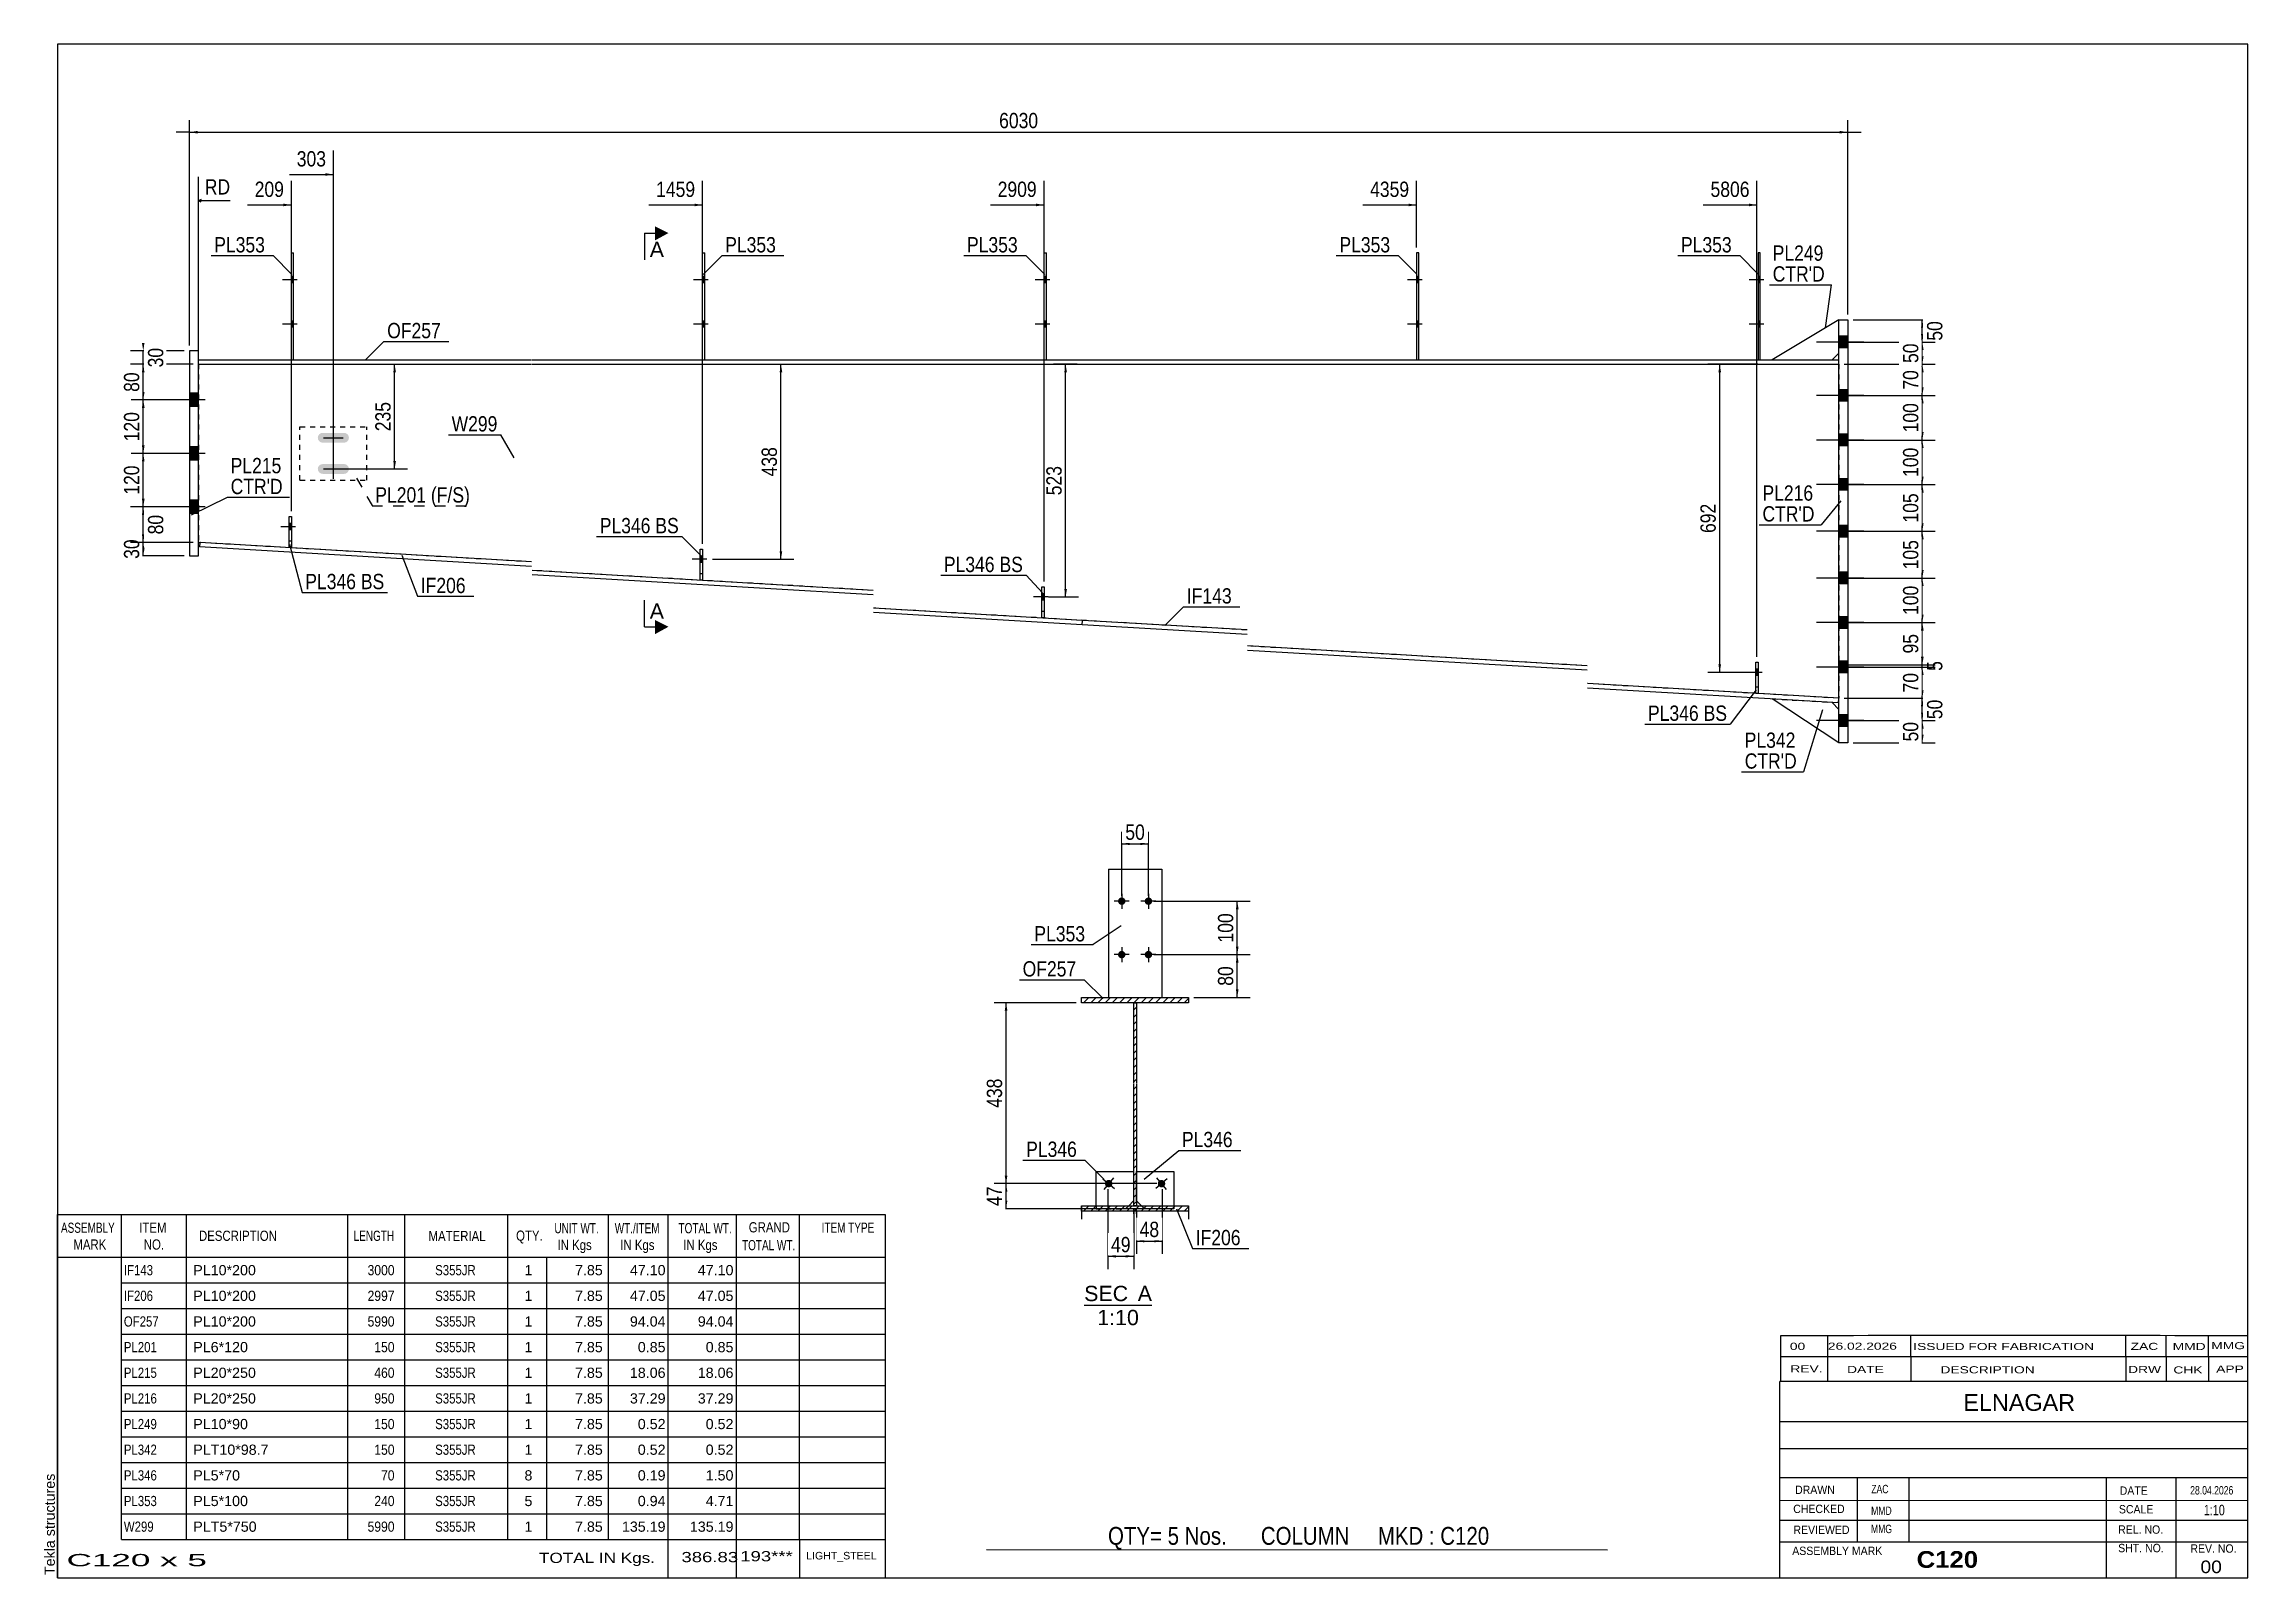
# Model space of a CAD drawing. Header units: millimetres. Extents: x -278 to 134, y -161 to 126.
import ezdxf

# ---------------------------------------------------------------- set-up
doc = ezdxf.new("R2010")
doc.units = ezdxf.units.MM
doc.linetypes.add('DXK_LINE_DOT1', pattern=[1.8814, 0.9407, -0.9407])
doc.linetypes.add('DXK_LINE_DOT2', pattern=[3.9198, 1.9599, -1.9599])
doc.styles.add('Arial', font='ARIAL.TTF', dxfattribs={"height": 0.2})
doc.styles.add('Arial Bold', font='ARIALBD.TTF', dxfattribs={"height": 0.2})
doc.styles.add('Arial Narrow', font='ARIALN.TTF', dxfattribs={"height": 0.2})

# ---------------------------------------------------------------- blocks, each defined once
blk = doc.blocks.new('Unknown-622306180-1210')
at = {"color": 5, "linetype": 'Continuous'}
for p, q in [((134.03, 125.9), (-275.97, 125.9)), ((-275.97, 125.9), (-275.97, -161.1)), ((134.03, -161.1), (134.03, 125.9)), ((-275.97, -161.1), (134.03, -161.1))]:
    blk.add_line(p, q, dxfattribs=at)
at = {"color": 174, "linetype": 'Continuous', "style": 'Arial'}
blk.add_text('Tekla structures', height=1.9102, rotation=90, dxfattribs=at).set_placement((-276.47, -160.6))
blk = doc.blocks.new('Unknown-622306180-12 - 2415')
at = {"color": 1, "linetype": 'Continuous'}
blk.add_line((-83.8, -110.08), (-71.11, -110.08), dxfattribs=at)
at = {"color": 0, "linetype": 'Continuous'}
blk.add_wipeout([(-75.58, -109.33), (-75.58, -106.33), (-83.8, -106.33), (-83.8, -109.33)], dxfattribs=at)
blk.add_wipeout([(-71.11, -109.33), (-71.11, -106.33), (-73.78, -106.33), (-73.78, -109.33)], dxfattribs=at)
blk.add_wipeout([(-73.57, -113.83), (-73.57, -110.83), (-81.35, -110.83), (-81.35, -113.83)], dxfattribs=at)
at = {"color": 136, "linetype": 'Continuous', "style": 'Arial'}
for s, height, p in [('SEC', 2.865, (-83.8, -109.33)), ('A', 2.87, (-73.78, -109.33)), ('1:10', 2.865, (-81.35, -113.83))]:
    blk.add_text(s, height=height, dxfattribs=at).set_placement(p)
blk = doc.blocks.new('Part-622306180-1384 - 1361')
at = {"color": 2, "linetype": 'Continuous'}
for p, q in [((41.92, 4.4), (41.92, 10.23)), ((41.92, 10.23), (42.34, 10.23)), ((42.34, 10.23), (42.34, 4.4)), ((42.34, 4.4), (41.92, 4.4))]:
    blk.add_line(p, q, dxfattribs=at)
at = {"color": 7, "linetype": 'DXK_LINE_DOT1'}
blk.add_line((41.92, 5.65), (42.34, 5.65), dxfattribs=at)
blk = doc.blocks.new('Part-622306180-1587 - 1361')
at = {"color": 2, "linetype": 'Continuous'}
for p, q in [((-21.18, 86.81), (-21.59, 86.81)), ((-21.59, 86.81), (-21.59, 66.81)), ((-21.18, 66.81), (-21.18, 86.81))]:
    blk.add_line(p, q, dxfattribs=at)
at = {"color": 7, "linetype": 'DXK_LINE_DOT1'}
blk.add_line((-21.59, 66.81), (-21.18, 66.81), dxfattribs=at)
blk = doc.blocks.new('Part-622306180-1406 - 1361')
at = {"color": 7, "linetype": 'DXK_LINE_DOT1'}
for p, q in [((41.92, 4.4), (41.92, 10.23)), ((41.92, 10.23), (42.34, 10.23)), ((42.34, 10.23), (42.34, 4.4)), ((42.34, 4.4), (41.92, 4.4))]:
    blk.add_line(p, q, dxfattribs=at)
blk = doc.blocks.new('Bolt-622306180-1765 - 1361')
at = {"color": 3, "linetype": 'DXK_LINE_DOT2'}
for p, q in [((-154.44, 29.5), (-157.19, 29.5)), ((-155.23, 30.08), (-155.65, 30.08)), ((-155.23, 28.91), (-155.65, 28.91))]:
    blk.add_line(p, q, dxfattribs=at)
blk = doc.blocks.new('Part-622306180-1428 - 1361')
at = {"color": 2, "linetype": 'Continuous'}
for p, q in [((-91.72, 18.52), (-91.72, 24.35)), ((-91.72, 24.35), (-91.3, 24.35)), ((-91.3, 24.35), (-91.3, 18.52)), ((-91.3, 18.52), (-91.72, 18.52))]:
    blk.add_line(p, q, dxfattribs=at)
at = {"color": 7, "linetype": 'DXK_LINE_DOT1'}
blk.add_line((-91.72, 19.77), (-91.3, 19.77), dxfattribs=at)
blk = doc.blocks.new('Part-622306180-1450 - 1361')
at = {"color": 2, "linetype": 'Continuous'}
for p, q in [((-249.58, 66.81), (-187.25, 66.81)), ((-187.15, 66.81), (-123.32, 66.81)), ((-123.22, 66.81), (-53.32, 66.81)), ((-53.22, 66.81), (10.32, 66.81)), ((10.42, 66.81), (57.46, 66.81)), ((-249.58, 65.98), (-187.25, 65.98)), ((-187.15, 65.98), (-123.32, 65.98)), ((-123.22, 65.98), (-53.32, 65.98)), ((-53.22, 65.98), (10.32, 65.98)), ((10.42, 65.98), (57.46, 65.98))]:
    blk.add_line(p, q, dxfattribs=at)
at = {"color": 7, "linetype": 'DXK_LINE_DOT1'}
for p, q in [((-249.58, 65.98), (-249.58, 66.81)), ((57.46, 65.98), (57.46, 66.81))]:
    blk.add_line(p, q, dxfattribs=at)
blk = doc.blocks.new('Part-622306180-4683 - 1361')
at = {"color": 2, "linetype": 'Continuous'}
for p, q in [((-232.62, 31.67), (-232.62, 37.5)), ((-232.62, 37.5), (-232.2, 37.5)), ((-232.2, 37.5), (-232.2, 31.67)), ((-232.2, 31.67), (-232.62, 31.67))]:
    blk.add_line(p, q, dxfattribs=at)
blk = doc.blocks.new('Bolt-622306180-1775 - 1361')
at = {"linetype": 'Continuous'}
for points in [[(-154.82, 81.23), (-154.82, 82.4), (-155.23, 82.4), (-155.23, 81.23)], [(-154.82, 81.23), (-154.82, 82.4), (-155.23, 82.4), (-155.23, 81.23)], [(-154.82, 72.9), (-154.82, 74.06), (-155.23, 74.06), (-155.23, 72.9)], [(-154.82, 72.9), (-154.82, 74.06), (-155.23, 74.06), (-155.23, 72.9)]]:
    blk.add_hatch(color=3, dxfattribs=at).paths.add_polyline_path(points)
at = {"color": 3, "linetype": 'Continuous'}
for p, q in [((-154.15, 81.81), (-156.9, 81.81)), ((-154.15, 81.81), (-156.9, 81.81)), ((-154.82, 82.4), (-155.23, 82.4)), ((-154.82, 82.4), (-155.23, 82.4)), ((-154.82, 81.23), (-155.23, 81.23)), ((-154.82, 81.23), (-155.23, 81.23)), ((-154.15, 73.48), (-156.9, 73.48)), ((-154.15, 73.48), (-156.9, 73.48)), ((-154.82, 74.06), (-155.23, 74.06)), ((-154.82, 74.06), (-155.23, 74.06)), ((-154.82, 72.9), (-155.23, 72.9)), ((-154.82, 72.9), (-155.23, 72.9))]:
    blk.add_line(p, q, dxfattribs=at)
blk = doc.blocks.new('Bolt-622306180-1766 - 1361')
at = {"linetype": 'Continuous'}
blk.add_hatch(color=3, dxfattribs=at).paths.add_polyline_path([(42.34, 7.73), (42.34, 8.9), (41.92, 8.9), (41.92, 7.73)])
at = {"color": 3, "linetype": 'Continuous'}
for p, q in [((43.13, 8.32), (40.38, 8.32)), ((42.34, 8.9), (41.92, 8.9)), ((42.34, 7.73), (41.92, 7.73))]:
    blk.add_line(p, q, dxfattribs=at)
blk = doc.blocks.new('Part-622306180-1690 - 1361')
at = {"color": 2, "linetype": 'Continuous'}
for p, q in [((57.46, 74.31), (59.12, 74.31)), ((57.46, -4.85), (57.46, 74.31)), ((59.12, 74.31), (59.12, -4.85)), ((59.12, -4.85), (57.46, -4.85))]:
    blk.add_line(p, q, dxfattribs=at)
blk = doc.blocks.new('Part-622306180-1503 - 1361')
at = {"color": 7, "linetype": 'DXK_LINE_DOT1'}
for p, q in [((-230.58, 44.31), (-230.58, 54.31)), ((-230.58, 54.31), (-218.08, 54.31)), ((-218.08, 44.31), (-218.08, 54.31)), ((-230.58, 44.31), (-218.08, 44.31))]:
    blk.add_line(p, q, dxfattribs=at)
blk = doc.blocks.new('Part-622306180-1632 - 1361')
at = {"color": 2, "linetype": 'Continuous'}
for p, q in [((-249.58, 68.48), (-251.25, 68.48)), ((-251.25, 68.48), (-251.25, 30.15)), ((-249.58, 30.15), (-249.58, 68.48)), ((-251.25, 30.15), (-249.58, 30.15))]:
    blk.add_line(p, q, dxfattribs=at)
blk = doc.blocks.new('Bolt-622306180-1764 - 1361')
at = {"color": 3, "linetype": 'DXK_LINE_DOT2'}
for p, q in [((-90.51, 22.44), (-93.26, 22.44)), ((-91.3, 23.02), (-91.72, 23.02)), ((-91.3, 21.85), (-91.72, 21.85))]:
    blk.add_line(p, q, dxfattribs=at)
blk = doc.blocks.new('Part-622306180-1525 - 1361')
at = {"color": 2, "linetype": 'Continuous'}
for p, q in [((-249.33, 32.63), (-249.38, 31.8)), ((-187.25, 28.17), (-249.38, 31.8)), ((-187.25, 29), (-249.33, 32.63)), ((-123.32, 23.68), (-187.15, 27.41)), ((-123.32, 22.84), (-187.15, 26.57)), ((-84.1, 18.06), (-123.22, 20.35)), ((-84.15, 17.23), (-123.22, 19.51)), ((-84.15, 17.23), (-84.1, 18.06))]:
    blk.add_line(p, q, dxfattribs=at)
blk = doc.blocks.new('Part-622306180-1547 - 1361')
at = {"color": 2, "linetype": 'Continuous'}
for p, q in [((-84.15, 17.23), (-84.1, 18.06)), ((-53.32, 15.43), (-84.15, 17.23)), ((-53.32, 16.26), (-84.1, 18.06)), ((10.32, 9.56), (-53.22, 13.27)), ((10.32, 8.72), (-53.22, 12.44)), ((57.46, 3.48), (10.42, 6.23)), ((57.41, 2.65), (10.42, 5.39)), ((57.41, 2.65), (57.46, 3.48))]:
    blk.add_line(p, q, dxfattribs=at)
blk = doc.blocks.new('Part-622306180-1552 - 1361')
at = {"color": 7, "linetype": 'DXK_LINE_DOT1'}
for p, q in [((-249.58, 65.98), (-187.25, 65.98)), ((-249.58, 65.98), (-249.58, 32.65)), ((-187.15, 65.98), (-123.32, 65.98)), ((-123.22, 65.98), (-53.32, 65.98)), ((-53.22, 65.98), (10.32, 65.98)), ((10.42, 65.98), (57.46, 65.98)), ((57.46, 65.98), (57.46, 3.48)), ((-187.25, 29), (-249.33, 32.63)), ((-123.32, 23.68), (-187.15, 27.41)), ((-53.32, 16.26), (-123.22, 20.35)), ((10.32, 9.56), (-53.22, 13.27)), ((57.46, 3.48), (10.42, 6.23))]:
    blk.add_line(p, q, dxfattribs=at)
at = {"color": 2, "linetype": 'Continuous'}
blk.add_line((-249.58, 32.65), (-249.33, 32.63), dxfattribs=at)
blk = doc.blocks.new('Bolt-622306180-1553 - 1361')
at = {"linetype": 'Continuous'}
for points in [[(57.46, 71.23), (57.46, 69.06), (59.12, 69.06), (59.12, 71.23)], [(57.46, 71.23), (57.46, 69.06), (59.12, 69.06), (59.12, 71.23)], [(57.46, 61.23), (57.46, 59.06), (59.12, 59.06), (59.12, 61.23)], [(57.46, 61.23), (57.46, 59.06), (59.12, 59.06), (59.12, 61.23)], [(57.46, 52.9), (57.46, 50.73), (59.12, 50.73), (59.12, 52.9)], [(57.46, 52.9), (57.46, 50.73), (59.12, 50.73), (59.12, 52.9)], [(57.46, 44.56), (57.46, 42.4), (59.12, 42.4), (59.12, 44.56)], [(57.46, 44.56), (57.46, 42.4), (59.12, 42.4), (59.12, 44.56)], [(57.46, 35.81), (57.46, 33.65), (59.12, 33.65), (59.12, 35.81)], [(57.46, 35.81), (57.46, 33.65), (59.12, 33.65), (59.12, 35.81)], [(57.46, 27.06), (57.46, 24.9), (59.12, 24.9), (59.12, 27.06)], [(57.46, 27.06), (57.46, 24.9), (59.12, 24.9), (59.12, 27.06)], [(57.46, 18.73), (57.46, 16.56), (59.12, 16.56), (59.12, 18.73)], [(57.46, 18.73), (57.46, 16.56), (59.12, 16.56), (59.12, 18.73)], [(57.46, 10.4), (57.46, 8.23), (59.12, 8.23), (59.12, 10.4)], [(57.46, 10.4), (57.46, 8.23), (59.12, 8.23), (59.12, 10.4)], [(57.46, 0.4), (57.46, -1.77), (59.12, -1.77), (59.12, 0.4)], [(57.46, 0.4), (57.46, -1.77), (59.12, -1.77), (59.12, 0.4)]]:
    blk.add_hatch(color=3, dxfattribs=at).paths.add_polyline_path(points)
at = {"color": 3, "linetype": 'Continuous'}
for p, q in [((62.11, 70.15), (53.29, 70.15)), ((62.11, 70.15), (53.29, 70.15)), ((59.12, 71.23), (57.46, 71.23)), ((59.12, 71.23), (57.46, 71.23)), ((59.12, 69.06), (57.46, 69.06)), ((59.12, 69.06), (57.46, 69.06)), ((62.11, 60.15), (53.29, 60.15)), ((62.11, 60.15), (53.29, 60.15)), ((59.12, 61.23), (57.46, 61.23)), ((59.12, 61.23), (57.46, 61.23)), ((59.12, 59.06), (57.46, 59.06)), ((59.12, 59.06), (57.46, 59.06)), ((62.11, 51.81), (53.29, 51.81)), ((62.11, 51.81), (53.29, 51.81)), ((59.12, 52.9), (57.46, 52.9)), ((59.12, 52.9), (57.46, 52.9)), ((59.12, 50.73), (57.46, 50.73)), ((59.12, 50.73), (57.46, 50.73)), ((62.11, 43.48), (53.29, 43.48)), ((62.11, 43.48), (53.29, 43.48)), ((59.12, 44.56), (57.46, 44.56)), ((59.12, 44.56), (57.46, 44.56)), ((59.12, 42.4), (57.46, 42.4)), ((59.12, 42.4), (57.46, 42.4)), ((62.11, 34.73), (53.29, 34.73)), ((62.11, 34.73), (53.29, 34.73)), ((59.12, 35.81), (57.46, 35.81)), ((59.12, 35.81), (57.46, 35.81)), ((59.12, 33.65), (57.46, 33.65)), ((59.12, 33.65), (57.46, 33.65)), ((62.11, 25.98), (53.29, 25.98)), ((62.11, 25.98), (53.29, 25.98)), ((59.12, 27.06), (57.46, 27.06)), ((59.12, 27.06), (57.46, 27.06)), ((59.12, 24.9), (57.46, 24.9)), ((59.12, 24.9), (57.46, 24.9)), ((62.11, 17.65), (53.29, 17.65)), ((62.11, 17.65), (53.29, 17.65)), ((59.12, 18.73), (57.46, 18.73)), ((59.12, 18.73), (57.46, 18.73)), ((59.12, 16.56), (57.46, 16.56)), ((59.12, 16.56), (57.46, 16.56)), ((62.11, 9.31), (53.29, 9.31)), ((62.11, 9.31), (53.29, 9.31)), ((59.12, 10.4), (57.46, 10.4)), ((59.12, 10.4), (57.46, 10.4)), ((59.12, 8.23), (57.46, 8.23)), ((59.12, 8.23), (57.46, 8.23)), ((59.12, 0.4), (57.46, 0.4)), ((59.12, 0.4), (57.46, 0.4)), ((62.11, -0.69), (53.29, -0.69)), ((62.11, -0.69), (53.29, -0.69)), ((59.12, -1.77), (57.46, -1.77)), ((59.12, -1.77), (57.46, -1.77))]:
    blk.add_line(p, q, dxfattribs=at)
blk = doc.blocks.new('Bolt-622306180-1554 - 1361')
at = {"linetype": 'Continuous'}
for points in [[(-21.18, 81.23), (-21.18, 82.4), (-21.59, 82.4), (-21.59, 81.23)], [(-21.18, 81.23), (-21.18, 82.4), (-21.59, 82.4), (-21.59, 81.23)], [(-21.18, 72.9), (-21.18, 74.06), (-21.59, 74.06), (-21.59, 72.9)], [(-21.18, 72.9), (-21.18, 74.06), (-21.59, 74.06), (-21.59, 72.9)]]:
    blk.add_hatch(color=3, dxfattribs=at).paths.add_polyline_path(points)
at = {"color": 3, "linetype": 'Continuous'}
for p, q in [((-20.51, 81.81), (-23.26, 81.81)), ((-20.51, 81.81), (-23.26, 81.81)), ((-21.18, 82.4), (-21.59, 82.4)), ((-21.18, 82.4), (-21.59, 82.4)), ((-21.18, 81.23), (-21.59, 81.23)), ((-21.18, 81.23), (-21.59, 81.23)), ((-20.51, 73.48), (-23.26, 73.48)), ((-20.51, 73.48), (-23.26, 73.48)), ((-21.18, 74.06), (-21.59, 74.06)), ((-21.18, 74.06), (-21.59, 74.06)), ((-21.18, 72.9), (-21.59, 72.9)), ((-21.18, 72.9), (-21.59, 72.9))]:
    blk.add_line(p, q, dxfattribs=at)
blk = doc.blocks.new('Bolt-622306180-1555 - 1361')
at = {"linetype": 'Continuous'}
for points in [[(42.76, 81.23), (42.76, 82.4), (42.34, 82.4), (42.34, 81.23)], [(42.76, 81.23), (42.76, 82.4), (42.34, 82.4), (42.34, 81.23)], [(42.76, 72.9), (42.76, 74.06), (42.34, 74.06), (42.34, 72.9)], [(42.76, 72.9), (42.76, 74.06), (42.34, 74.06), (42.34, 72.9)]]:
    blk.add_hatch(color=3, dxfattribs=at).paths.add_polyline_path(points)
at = {"color": 3, "linetype": 'Continuous'}
for p, q in [((43.42, 81.81), (40.67, 81.81)), ((43.42, 81.81), (40.67, 81.81)), ((42.76, 82.4), (42.34, 82.4)), ((42.76, 82.4), (42.34, 82.4)), ((42.76, 81.23), (42.34, 81.23)), ((42.76, 81.23), (42.34, 81.23)), ((43.42, 73.48), (40.67, 73.48)), ((43.42, 73.48), (40.67, 73.48)), ((42.76, 74.06), (42.34, 74.06)), ((42.76, 74.06), (42.34, 74.06)), ((42.76, 72.9), (42.34, 72.9)), ((42.76, 72.9), (42.34, 72.9))]:
    blk.add_line(p, q, dxfattribs=at)
blk = doc.blocks.new('Part-622306180-1560 - 1361')
at = {"color": 7, "linetype": 'DXK_LINE_DOT1'}
for p, q in [((-155.65, 25.58), (-155.65, 31.41)), ((-155.65, 31.41), (-155.23, 31.41)), ((-155.23, 31.41), (-155.23, 25.58)), ((-155.65, 26.83), (-155.23, 26.83)), ((-155.23, 25.58), (-155.65, 25.58))]:
    blk.add_line(p, q, dxfattribs=at)
blk = doc.blocks.new('Part-622306180-1774 - 1361')
at = {"color": 2, "linetype": 'Continuous'}
for p, q in [((-155.23, 66.81), (-155.23, 86.81)), ((-155.23, 86.81), (-154.82, 86.81)), ((-154.82, 66.81), (-154.82, 86.81))]:
    blk.add_line(p, q, dxfattribs=at)
at = {"color": 7, "linetype": 'DXK_LINE_DOT1'}
blk.add_line((-155.23, 66.81), (-154.82, 66.81), dxfattribs=at)
blk = doc.blocks.new('Part-622306180-1582 - 1361')
at = {"color": 2, "linetype": 'Continuous'}
for p, q in [((-91.3, 66.81), (-91.3, 86.81)), ((-91.3, 86.81), (-90.88, 86.81)), ((-90.88, 66.81), (-90.88, 86.81))]:
    blk.add_line(p, q, dxfattribs=at)
at = {"color": 7, "linetype": 'DXK_LINE_DOT1'}
blk.add_line((-91.3, 66.81), (-90.88, 66.81), dxfattribs=at)
blk = doc.blocks.new('Part-622306180-4680 - 1361')
at = {"color": 7, "linetype": 'DXK_LINE_DOT1'}
for p, q in [((-232.62, 31.67), (-232.62, 37.5)), ((-232.62, 37.5), (-232.2, 37.5)), ((-232.2, 37.5), (-232.2, 31.67)), ((-232.62, 32.92), (-232.2, 32.92)), ((-232.2, 31.67), (-232.62, 31.67))]:
    blk.add_line(p, q, dxfattribs=at)
blk = doc.blocks.new('Part-622306180-1592 - 1361')
at = {"color": 2, "linetype": 'Continuous'}
for p, q in [((42.76, 86.81), (42.34, 86.81)), ((42.34, 86.81), (42.34, 66.81)), ((42.76, 66.81), (42.76, 86.81))]:
    blk.add_line(p, q, dxfattribs=at)
at = {"color": 7, "linetype": 'DXK_LINE_DOT1'}
blk.add_line((42.34, 66.81), (42.76, 66.81), dxfattribs=at)
blk = doc.blocks.new('Part-622306180-1661 - 1361')
at = {"color": 2, "linetype": 'Continuous'}
for p, q in [((57.46, -4.86), (44.98, 3.37)), ((56.21, 2.72), (57.46, 1.39))]:
    blk.add_line(p, q, dxfattribs=at)
at = {"color": 7, "linetype": 'DXK_LINE_DOT1'}
for p, q in [((44.98, 3.37), (56.21, 2.72)), ((57.46, -4.86), (57.46, 1.39))]:
    blk.add_line(p, q, dxfattribs=at)
blk = doc.blocks.new('Bolt-622306180-4686 - 1361')
at = {"linetype": 'Continuous'}
for points in [[(-231.78, 81.23), (-231.78, 82.4), (-232.2, 82.4), (-232.2, 81.23)], [(-231.78, 81.23), (-231.78, 82.4), (-232.2, 82.4), (-232.2, 81.23)], [(-231.78, 72.9), (-231.78, 74.06), (-232.2, 74.06), (-232.2, 72.9)], [(-231.78, 72.9), (-231.78, 74.06), (-232.2, 74.06), (-232.2, 72.9)]]:
    blk.add_hatch(color=3, dxfattribs=at).paths.add_polyline_path(points)
at = {"color": 3, "linetype": 'Continuous'}
for p, q in [((-231.12, 81.81), (-233.87, 81.81)), ((-231.12, 81.81), (-233.87, 81.81)), ((-231.78, 82.4), (-232.2, 82.4)), ((-231.78, 82.4), (-232.2, 82.4)), ((-231.78, 81.23), (-232.2, 81.23)), ((-231.78, 81.23), (-232.2, 81.23)), ((-231.12, 73.48), (-233.87, 73.48)), ((-231.12, 73.48), (-233.87, 73.48)), ((-231.78, 74.06), (-232.2, 74.06)), ((-231.78, 74.06), (-232.2, 74.06)), ((-231.78, 72.9), (-232.2, 72.9)), ((-231.78, 72.9), (-232.2, 72.9))]:
    blk.add_line(p, q, dxfattribs=at)
blk = doc.blocks.new('Part-622306180-1602 - 1361')
at = {"color": 2, "linetype": 'Continuous'}
for p, q in [((-155.65, 25.58), (-155.65, 31.41)), ((-155.65, 31.41), (-155.23, 31.41)), ((-155.23, 31.41), (-155.23, 25.58)), ((-155.23, 25.58), (-155.65, 25.58))]:
    blk.add_line(p, q, dxfattribs=at)
blk = doc.blocks.new('Part-622306180-4679 - 1361')
at = {"color": 2, "linetype": 'Continuous'}
for p, q in [((-232.2, 66.81), (-232.2, 86.81)), ((-232.2, 86.81), (-231.78, 86.81)), ((-231.78, 66.81), (-231.78, 86.81))]:
    blk.add_line(p, q, dxfattribs=at)
at = {"color": 7, "linetype": 'DXK_LINE_DOT1'}
blk.add_line((-232.2, 66.81), (-231.78, 66.81), dxfattribs=at)
blk = doc.blocks.new('Bolt-622306180-1603 - 1361')
at = {"linetype": 'Continuous'}
for points in [[(-251.25, 60.56), (-251.25, 58.06), (-249.58, 58.06), (-249.58, 60.56)], [(-251.25, 60.56), (-251.25, 58.06), (-249.58, 58.06), (-249.58, 60.56)], [(-251.25, 50.56), (-251.25, 48.06), (-249.58, 48.06), (-249.58, 50.56)], [(-251.25, 50.56), (-251.25, 48.06), (-249.58, 48.06), (-249.58, 50.56)], [(-251.25, 40.56), (-251.25, 38.06), (-249.58, 38.06), (-249.58, 40.56)], [(-251.25, 40.56), (-251.25, 38.06), (-249.58, 38.06), (-249.58, 40.56)]]:
    blk.add_hatch(color=3, dxfattribs=at).paths.add_polyline_path(points)
at = {"color": 3, "linetype": 'Continuous'}
for p, q in [((-249.58, 60.56), (-251.25, 60.56)), ((-249.58, 60.56), (-251.25, 60.56)), ((-248.33, 59.31), (-251.25, 59.31)), ((-248.33, 59.31), (-251.25, 59.31)), ((-249.58, 58.06), (-251.25, 58.06)), ((-249.58, 58.06), (-251.25, 58.06)), ((-249.58, 50.56), (-251.25, 50.56)), ((-249.58, 50.56), (-251.25, 50.56)), ((-248.33, 49.31), (-251.25, 49.31)), ((-248.33, 49.31), (-251.25, 49.31)), ((-249.58, 48.06), (-251.25, 48.06)), ((-249.58, 48.06), (-251.25, 48.06)), ((-249.58, 40.56), (-251.25, 40.56)), ((-249.58, 40.56), (-251.25, 40.56)), ((-248.33, 39.31), (-251.25, 39.31)), ((-248.33, 39.31), (-251.25, 39.31)), ((-249.58, 38.06), (-251.25, 38.06)), ((-249.58, 38.06), (-251.25, 38.06))]:
    blk.add_line(p, q, dxfattribs=at)
blk = doc.blocks.new('Part-622306180-1712 - 1361')
at = {"color": 7, "linetype": 'DXK_LINE_DOT1'}
for p, q in [((-91.72, 18.52), (-91.72, 24.35)), ((-91.72, 24.35), (-91.3, 24.35)), ((-91.3, 24.35), (-91.3, 18.52)), ((-91.3, 18.52), (-91.72, 18.52))]:
    blk.add_line(p, q, dxfattribs=at)
blk = doc.blocks.new('Part-622306180-1741 - 1361')
at = {"color": 2, "linetype": 'Continuous'}
for p, q in [((57.46, 74.31), (44.96, 66.81)), ((56.21, 66.81), (57.46, 68.06))]:
    blk.add_line(p, q, dxfattribs=at)
at = {"color": 7, "linetype": 'DXK_LINE_DOT1'}
for p, q in [((57.46, 68.06), (57.46, 74.31)), ((44.96, 66.81), (56.21, 66.81))]:
    blk.add_line(p, q, dxfattribs=at)
blk = doc.blocks.new('Bolt-622306180-1762 - 1361')
at = {"linetype": 'Continuous'}
for points in [[(-90.88, 81.23), (-90.88, 82.4), (-91.3, 82.4), (-91.3, 81.23)], [(-90.88, 81.23), (-90.88, 82.4), (-91.3, 82.4), (-91.3, 81.23)], [(-90.88, 72.9), (-90.88, 74.06), (-91.3, 74.06), (-91.3, 72.9)], [(-90.88, 72.9), (-90.88, 74.06), (-91.3, 74.06), (-91.3, 72.9)]]:
    blk.add_hatch(color=3, dxfattribs=at).paths.add_polyline_path(points)
at = {"color": 3, "linetype": 'Continuous'}
for p, q in [((-90.22, 81.81), (-92.97, 81.81)), ((-90.22, 81.81), (-92.97, 81.81)), ((-90.88, 82.4), (-91.3, 82.4)), ((-90.88, 82.4), (-91.3, 82.4)), ((-90.88, 81.23), (-91.3, 81.23)), ((-90.88, 81.23), (-91.3, 81.23)), ((-90.22, 73.48), (-92.97, 73.48)), ((-90.22, 73.48), (-92.97, 73.48)), ((-90.88, 74.06), (-91.3, 74.06)), ((-90.88, 74.06), (-91.3, 74.06)), ((-90.88, 72.9), (-91.3, 72.9)), ((-90.88, 72.9), (-91.3, 72.9))]:
    blk.add_line(p, q, dxfattribs=at)
blk = doc.blocks.new('Bolt-622306180-1763 - 1361')
at = {"linetype": 'Continuous'}
blk.add_hatch(color=3, dxfattribs=at).paths.add_polyline_path([(-91.3, 21.85), (-91.3, 23.02), (-91.72, 23.02), (-91.72, 21.85)])
at = {"color": 3, "linetype": 'Continuous'}
for p, q in [((-90.51, 22.44), (-93.26, 22.44)), ((-91.3, 23.02), (-91.72, 23.02)), ((-91.3, 21.85), (-91.72, 21.85))]:
    blk.add_line(p, q, dxfattribs=at)
blk = doc.blocks.new('Bolt-622306180-1767 - 1361')
at = {"color": 3, "linetype": 'DXK_LINE_DOT2'}
for p, q in [((43.13, 8.32), (40.38, 8.32)), ((42.34, 8.9), (41.92, 8.9)), ((42.34, 7.73), (41.92, 7.73))]:
    blk.add_line(p, q, dxfattribs=at)
blk = doc.blocks.new('Bolt-622306180-1768 - 1361')
at = {"linetype": 'Continuous'}
blk.add_hatch(color=3, dxfattribs=at).paths.add_polyline_path([(-155.23, 28.91), (-155.23, 30.08), (-155.65, 30.08), (-155.65, 28.91)])
at = {"color": 3, "linetype": 'Continuous'}
for p, q in [((-154.44, 29.5), (-157.19, 29.5)), ((-155.23, 30.08), (-155.65, 30.08)), ((-155.23, 28.91), (-155.65, 28.91))]:
    blk.add_line(p, q, dxfattribs=at)
blk = doc.blocks.new('Bolt-622306180-1769 - 1361')
at = {"linetype": 'Continuous'}
for points in [[(-221.69, 51.58), (-221.49, 51.88), (-221.42, 52.23), (-221.49, 52.58), (-221.69, 52.88), (-221.98, 53.08), (-222.33, 53.15), (-226.33, 53.15), (-226.69, 53.08), (-226.98, 52.88), (-227.18, 52.58), (-227.25, 52.23), (-227.18, 51.88), (-226.98, 51.58), (-226.69, 51.38), (-226.33, 51.31), (-222.33, 51.31), (-221.98, 51.38)], [(-221.69, 45.75), (-221.49, 46.05), (-221.42, 46.4), (-221.49, 46.75), (-221.69, 47.04), (-221.98, 47.24), (-222.33, 47.31), (-226.33, 47.31), (-226.69, 47.24), (-226.98, 47.04), (-227.18, 46.75), (-227.25, 46.4), (-227.18, 46.05), (-226.98, 45.75), (-226.69, 45.55), (-226.33, 45.48), (-222.33, 45.48), (-221.98, 45.55)]]:
    blk.add_hatch(color=3, dxfattribs=at).paths.add_polyline_path(points)
at = {"color": 3, "linetype": 'Continuous'}
for p, q in [((-224.33, 50.4), (-224.33, 54.06)), ((-226.17, 52.23), (-222.5, 52.23)), ((-226.17, 46.4), (-222.5, 46.4)), ((-224.33, 44.56), (-224.33, 48.23))]:
    blk.add_line(p, q, dxfattribs=at)
blk = doc.blocks.new('Bolt-622306180-4687 - 1361')
at = {"color": 3, "linetype": 'DXK_LINE_DOT2'}
for p, q in [((-231.41, 35.58), (-234.16, 35.58)), ((-232.2, 36.17), (-232.62, 36.17)), ((-232.2, 35), (-232.62, 35))]:
    blk.add_line(p, q, dxfattribs=at)
blk = doc.blocks.new('Bolt-622306180-4690 - 1361')
at = {"linetype": 'Continuous'}
blk.add_hatch(color=3, dxfattribs=at).paths.add_polyline_path([(-232.2, 35), (-232.2, 36.17), (-232.62, 36.17), (-232.62, 35)])
at = {"color": 3, "linetype": 'Continuous'}
for p, q in [((-231.41, 35.58), (-234.16, 35.58)), ((-232.2, 36.17), (-232.62, 36.17)), ((-232.2, 35), (-232.62, 35))]:
    blk.add_line(p, q, dxfattribs=at)
blk = doc.blocks.new('Part-622306180-2442 - 2415')
at = {"linetype": 'Continuous'}
h = blk.add_hatch(dxfattribs=at)
h.set_pattern_fill('', scale=0.3, style=0, pattern_type=0)
h.set_pattern_definition([(45, (-84.269, -91.4707), (-0.67352, 0.67352), [])])
h.paths.add_polyline_path([(-64.27, -91.47), (-84.27, -91.47), (-84.27, -92.47), (-64.27, -92.47)])
at = {"color": 7, "linetype": 'DXK_LINE_DOT1'}
for p, q in [((-84.27, -91.47), (-84.27, -92.47)), ((-64.27, -91.47), (-64.27, -92.47))]:
    blk.add_line(p, q, dxfattribs=at)
at = {"color": 2, "linetype": 'Continuous'}
for p, q in [((-84.27, -91.47), (-64.27, -91.47)), ((-84.27, -92.47), (-84.27, -91.47)), ((-84.27, -92.47), (-84.27, -93.98)), ((-64.27, -92.47), (-84.27, -92.47)), ((-64.27, -91.47), (-64.27, -92.47)), ((-64.27, -92.47), (-64.27, -93.98))]:
    blk.add_line(p, q, dxfattribs=at)
blk = doc.blocks.new('Bolt-622306180-2426 - 2415')
at = {"linetype": 'Continuous'}
blk.add_hatch(color=3, dxfattribs=at).paths.add_polyline_path([(-78.77, -86.81, -1), (-79.67, -87.88, -1)])
at = {"color": 3, "linetype": 'Continuous'}
for p, q in [((-80.29, -86.45), (-78.15, -88.25)), ((-78.32, -86.28), (-80.12, -88.42))]:
    blk.add_line(p, q, dxfattribs=at)
blk = doc.blocks.new('Part-622306180-2418 - 2415')
at = {"linetype": 'Continuous'}
h = blk.add_hatch(dxfattribs=at)
h.set_pattern_fill('', scale=0.3, style=0, pattern_type=0)
h.set_pattern_definition([(45, (-74.519, -53.4887), (-0.67352, 0.67352), [])])
h.paths.add_polyline_path([(-74.02, -53.49), (-74.52, -53.49), (-74.52, -91.47), (-74.02, -91.47)])
at = {"color": 2, "linetype": 'Continuous'}
for p, q in [((-74.52, -53.49), (-74.02, -53.49)), ((-74.52, -68.49), (-74.52, -53.49)), ((-74.02, -53.49), (-74.02, -68.49)), ((-74.52, -91.47), (-74.52, -68.59)), ((-74.02, -68.59), (-74.02, -91.47)), ((-74.02, -91.47), (-74.52, -91.47))]:
    blk.add_line(p, q, dxfattribs=at)
at = {"color": 7, "linetype": 'DXK_LINE_DOT1'}
for p, q in [((-74.52, -92.98), (-74.52, -91.47)), ((-74.02, -92.98), (-74.02, -91.47))]:
    blk.add_line(p, q, dxfattribs=at)
blk = doc.blocks.new('Bolt-622306180-2429 - 2415')
at = {"linetype": 'Continuous'}
blk.add_hatch(color=3, dxfattribs=at).paths.add_polyline_path([(-68.87, -87.88, -1), (-69.77, -86.81, -1)])
at = {"color": 3, "linetype": 'Continuous'}
for p, q in [((-68.25, -86.45), (-70.39, -88.25)), ((-68.42, -88.42), (-70.22, -86.28))]:
    blk.add_line(p, q, dxfattribs=at)
blk = doc.blocks.new('Part-622306180-2436 - 2415')
at = {"linetype": 'Continuous'}
h = blk.add_hatch(dxfattribs=at)
h.set_pattern_fill('', scale=0.3, style=0, pattern_type=0)
h.set_pattern_definition([(45, (-84.269, -52.4887), (-0.67352, 0.67352), [])])
h.paths.add_polyline_path([(-64.27, -52.49), (-84.27, -52.49), (-84.27, -53.49), (-64.27, -53.49)])
at = {"color": 2, "linetype": 'Continuous'}
for p, q in [((-84.27, -52.49), (-64.27, -52.49)), ((-84.27, -53.49), (-84.27, -52.49)), ((-64.27, -53.49), (-84.27, -53.49)), ((-64.27, -52.49), (-64.27, -53.49))]:
    blk.add_line(p, q, dxfattribs=at)
blk = doc.blocks.new('Part-622306180-2476 - 2415')
at = {"color": 2, "linetype": 'Continuous'}
for p, q in [((-73.99, -90.55), (-73.99, -85.05)), ((-73.99, -85.05), (-66.99, -85.05)), ((-66.99, -85.05), (-66.99, -91.47)), ((-73.99, -90.55), (-73.07, -91.47))]:
    blk.add_line(p, q, dxfattribs=at)
at = {"color": 7, "linetype": 'DXK_LINE_DOT1'}
for p, q in [((-73.07, -91.47), (-72.49, -92.05)), ((-66.99, -92.05), (-72.49, -92.05)), ((-66.99, -91.47), (-66.99, -92.05))]:
    blk.add_line(p, q, dxfattribs=at)
blk = doc.blocks.new('Part-622306180-2481 - 2415')
at = {"color": 2, "linetype": 'Continuous'}
for p, q in [((-81.55, -91.47), (-81.55, -85.05)), ((-81.55, -85.05), (-74.55, -85.05)), ((-74.55, -85.05), (-74.55, -90.55)), ((-74.55, -90.55), (-75.47, -91.47))]:
    blk.add_line(p, q, dxfattribs=at)
at = {"color": 7, "linetype": 'DXK_LINE_DOT1'}
for p, q in [((-81.55, -91.47), (-81.55, -92.05)), ((-81.55, -92.05), (-76.05, -92.05)), ((-75.47, -91.47), (-76.05, -92.05))]:
    blk.add_line(p, q, dxfattribs=at)
blk = doc.blocks.new('Part-622306180-2488 - 2415')
at = {"color": 2, "linetype": 'Continuous'}
for p, q in [((-79.27, -28.49), (-69.27, -28.49)), ((-79.27, -28.49), (-79.27, -52.49)), ((-69.27, -28.49), (-69.27, -52.49))]:
    blk.add_line(p, q, dxfattribs=at)
at = {"color": 7, "linetype": 'DXK_LINE_DOT1'}
blk.add_line((-79.27, -52.49), (-69.27, -52.49), dxfattribs=at)
blk = doc.blocks.new('Bolt-622306180-2489 - 2415')
at = {"linetype": 'Continuous'}
for points in [[(-76.07, -34.49, -1), (-77.47, -34.49, -1)], [(-71.07, -34.49, -1), (-72.47, -34.49, -1)], [(-76.07, -44.49, -1), (-77.47, -44.49, -1)], [(-71.07, -44.49, -1), (-72.47, -44.49, -1)]]:
    blk.add_hatch(color=3, dxfattribs=at).paths.add_polyline_path(points)
at = {"color": 3, "linetype": 'Continuous'}
for p, q in [((-75.37, -34.49), (-78.17, -34.49)), ((-76.77, -33.09), (-76.77, -35.89)), ((-70.37, -34.49), (-73.17, -34.49)), ((-71.77, -33.09), (-71.77, -35.89)), ((-75.37, -44.49), (-78.17, -44.49)), ((-76.77, -43.09), (-76.77, -45.89)), ((-70.37, -44.49), (-73.17, -44.49)), ((-71.77, -43.09), (-71.77, -45.89))]:
    blk.add_line(p, q, dxfattribs=at)
blk = doc.blocks.new('StraightDimension-622306180-4343 - 1361')
at = {"linetype": 'Continuous'}
for points in [[(72.83, 72.81), (73.08, 74.31), (73.33, 72.81)], [(73.33, 71.65), (73.08, 70.15), (72.83, 71.65)]]:
    blk.add_hatch(color=7, dxfattribs=at).paths.add_polyline_path(points)
at = {"color": 7, "linetype": 'Continuous'}
for p, q in [((60.12, 74.31), (75.33, 74.31)), ((73.08, 70.15), (73.08, 74.31)), ((58.46, 70.15), (75.33, 70.15))]:
    blk.add_line(p, q, dxfattribs=at)
at = {"color": 0}
blk.add_wipeout([(77.43, 74.66), (73.23, 74.66), (73.23, 69.8), (77.43, 69.8)], dxfattribs=at)
at = {"color": 3, "style": 'Arial Narrow'}
blk.add_text('50', height=2.863, rotation=90.0002, dxfattribs=at).set_placement((76.83, 70.4))
blk = doc.blocks.new('StraightDimension-622306180-1951 - 1361')
at = {"linetype": 'Continuous'}
for points in [[(-260.17, 31.15), (-259.92, 32.65), (-259.67, 31.15)], [(-259.67, 31.65), (-259.92, 30.15), (-260.17, 31.65)]]:
    blk.add_hatch(color=7, dxfattribs=at).paths.add_polyline_path(points)
at = {"color": 7, "linetype": 'Continuous'}
for p, q in [((-250.58, 32.65), (-262.17, 32.65)), ((-252.25, 30.15), (-262.17, 30.15)), ((-259.92, 30.15), (-259.92, 32.65))]:
    blk.add_line(p, q, dxfattribs=at)
at = {"color": 0}
blk.add_wipeout([(-260.07, 33.82), (-264.27, 33.82), (-264.27, 28.97), (-260.07, 28.97)], dxfattribs=at)
at = {"color": 3, "style": 'Arial Narrow'}
blk.add_text('30', height=2.863, rotation=90.0002, dxfattribs=at).set_placement((-260.67, 29.57))
blk = doc.blocks.new('StraightDimension-622306180-4345 - 1361')
at = {"linetype": 'Continuous'}
for points in [[(72.83, 64.48), (73.08, 65.98), (73.33, 64.48)], [(73.33, 61.65), (73.08, 60.15), (72.83, 61.65)]]:
    blk.add_hatch(color=7, dxfattribs=at).paths.add_polyline_path(points)
at = {"color": 7, "linetype": 'Continuous'}
for p, q in [((58.46, 65.98), (75.48, 65.98)), ((73.08, 60.15), (73.08, 65.98)), ((58.46, 60.15), (75.48, 60.15))]:
    blk.add_line(p, q, dxfattribs=at)
at = {"color": 0}
blk.add_wipeout([(72.93, 65.49), (68.73, 65.49), (68.73, 60.63), (72.93, 60.63)], dxfattribs=at)
at = {"color": 3, "style": 'Arial Narrow'}
blk.add_text('70', height=2.863, rotation=90.0002, dxfattribs=at).set_placement((72.33, 61.23))
blk = doc.blocks.new('StraightDimension-622306180-2023 - 1361')
at = {"linetype": 'Continuous'}
for points in [[(-260.17, 57.81), (-259.92, 59.31), (-259.67, 57.81)], [(-259.67, 50.81), (-259.92, 49.31), (-260.17, 50.81)]]:
    blk.add_hatch(color=7, dxfattribs=at).paths.add_polyline_path(points)
at = {"color": 7, "linetype": 'Continuous'}
for p, q in [((-250.58, 59.31), (-262.17, 59.31)), ((-259.92, 49.31), (-259.92, 59.31)), ((-250.58, 49.31), (-262.17, 49.31))]:
    blk.add_line(p, q, dxfattribs=at)
at = {"color": 0}
blk.add_wipeout([(-260.08, 57.65), (-264.28, 57.65), (-264.28, 50.97), (-260.08, 50.97)], dxfattribs=at)
at = {"color": 3, "style": 'Arial Narrow'}
blk.add_text('120', height=2.863, rotation=90.0002, dxfattribs=at).set_placement((-260.67, 51.57))
blk = doc.blocks.new('StraightDimension-622306180-4352 - 1361')
at = {"linetype": 'Continuous'}
for points in [[(73.33, 11.24), (73.08, 9.74), (72.83, 11.24)], [(72.83, 7.81), (73.08, 9.31), (73.33, 7.81)]]:
    blk.add_hatch(color=7, dxfattribs=at).paths.add_polyline_path(points)
at = {"color": 7, "linetype": 'Continuous'}
for p, q in [((58.46, 9.74), (75.33, 9.74)), ((58.46, 9.31), (75.33, 9.31)), ((73.08, 9.31), (73.08, 9.74))]:
    blk.add_line(p, q, dxfattribs=at)
at = {"color": 0}
blk.add_wipeout([(77.43, 11.04), (73.23, 11.04), (73.23, 8.01), (77.43, 8.01)], dxfattribs=at)
at = {"color": 3, "style": 'Arial Narrow'}
blk.add_text('5', height=2.86, rotation=90.0002, dxfattribs=at).set_placement((76.83, 8.61))
blk = doc.blocks.new('StraightDimension-622306180-1962 - 1361')
at = {"linetype": 'Continuous'}
for points in [[(-260.17, 47.81), (-259.92, 49.31), (-259.67, 47.81)], [(-259.67, 40.81), (-259.92, 39.31), (-260.17, 40.81)]]:
    blk.add_hatch(color=7, dxfattribs=at).paths.add_polyline_path(points)
at = {"color": 7, "linetype": 'Continuous'}
for p, q in [((-250.58, 49.31), (-262.17, 49.31)), ((-259.92, 39.31), (-259.92, 49.31)), ((-250.58, 39.31), (-262.17, 39.31))]:
    blk.add_line(p, q, dxfattribs=at)
at = {"color": 0}
blk.add_wipeout([(-260.08, 47.65), (-264.28, 47.65), (-264.28, 40.97), (-260.08, 40.97)], dxfattribs=at)
at = {"color": 3, "style": 'Arial Narrow'}
blk.add_text('120', height=2.863, rotation=90.0002, dxfattribs=at).set_placement((-260.67, 41.57))
blk = doc.blocks.new('StraightDimension-622306180-1979 - 1361')
at = {"linetype": 'Continuous'}
for points in [[(-260.17, 64.48), (-259.92, 65.98), (-259.67, 64.48)], [(-259.67, 60.81), (-259.92, 59.31), (-260.17, 60.81)]]:
    blk.add_hatch(color=7, dxfattribs=at).paths.add_polyline_path(points)
at = {"color": 7, "linetype": 'Continuous'}
for p, q in [((-250.58, 65.98), (-262.17, 65.98)), ((-259.92, 59.31), (-259.92, 65.98)), ((-250.58, 59.31), (-262.17, 59.31))]:
    blk.add_line(p, q, dxfattribs=at)
at = {"color": 0}
blk.add_wipeout([(-260.07, 65.07), (-264.27, 65.07), (-264.27, 60.22), (-260.07, 60.22)], dxfattribs=at)
at = {"color": 3, "style": 'Arial Narrow'}
blk.add_text('80', height=2.863, rotation=90.0002, dxfattribs=at).set_placement((-260.67, 60.82))
blk = doc.blocks.new('StraightDimension-622306180-1996 - 1361')
at = {"linetype": 'Continuous'}
for points in [[(-259.67, 69.98), (-259.92, 68.48), (-260.17, 69.98)], [(-260.17, 64.48), (-259.92, 65.98), (-259.67, 64.48)]]:
    blk.add_hatch(color=7, dxfattribs=at).paths.add_polyline_path(points)
at = {"color": 7, "linetype": 'Continuous'}
for p, q in [((-252.25, 68.48), (-262.32, 68.48)), ((-259.92, 65.98), (-259.92, 68.48)), ((-250.58, 65.98), (-262.32, 65.98))]:
    blk.add_line(p, q, dxfattribs=at)
at = {"color": 0}
blk.add_wipeout([(-255.57, 69.66), (-259.77, 69.66), (-259.77, 64.8), (-255.57, 64.8)], dxfattribs=at)
at = {"color": 3, "style": 'Arial Narrow'}
blk.add_text('30', height=2.863, rotation=90.0002, dxfattribs=at).set_placement((-256.17, 65.4))
blk = doc.blocks.new('StraightDimension-622306180-2006 - 1361')
at = {"linetype": 'Continuous'}
for points in [[(-260.17, 37.81), (-259.92, 39.31), (-259.67, 37.81)], [(-259.67, 34.15), (-259.92, 32.65), (-260.17, 34.15)]]:
    blk.add_hatch(color=7, dxfattribs=at).paths.add_polyline_path(points)
at = {"color": 7, "linetype": 'Continuous'}
for p, q in [((-250.58, 39.31), (-262.32, 39.31)), ((-259.92, 32.65), (-259.92, 39.31)), ((-250.58, 32.65), (-262.32, 32.65))]:
    blk.add_line(p, q, dxfattribs=at)
at = {"color": 0}
blk.add_wipeout([(-255.57, 38.41), (-259.77, 38.41), (-259.77, 33.55), (-255.57, 33.55)], dxfattribs=at)
at = {"color": 3, "style": 'Arial Narrow'}
blk.add_text('80', height=2.863, rotation=90.0002, dxfattribs=at).set_placement((-256.17, 34.15))
blk = doc.blocks.new('StraightDimension-622306180-2041 - 1361')
at = {"linetype": 'Continuous'}
for points in [[(-249.75, 109.16), (-251.25, 109.41), (-249.75, 109.66)], [(57.62, 109.66), (59.12, 109.41), (57.62, 109.16)]]:
    blk.add_hatch(color=7, dxfattribs=at).paths.add_polyline_path(points)
at = {"color": 7, "linetype": 'Continuous'}
for p, q in [((-251.25, 69.48), (-251.25, 111.66)), ((59.12, 75.31), (59.12, 111.66)), ((-251.25, 109.41), (-253.75, 109.41)), ((-251.25, 109.41), (59.12, 109.41)), ((59.12, 109.41), (61.62, 109.41))]:
    blk.add_line(p, q, dxfattribs=at)
at = {"color": 0}
blk.add_wipeout([(-91.81, 109.56), (-91.81, 113.76), (-100.32, 113.76), (-100.32, 109.56)], dxfattribs=at)
at = {"color": 3, "style": 'Arial Narrow'}
blk.add_text('6030', height=2.863, dxfattribs=at).set_placement((-99.72, 110.16))
blk = doc.blocks.new('StraightDimension-622306180-2052 - 1361')
at = {"linetype": 'Continuous'}
for points in [[(-87.52, 64.48), (-87.27, 65.98), (-87.02, 64.48)], [(-87.02, 23.94), (-87.27, 22.44), (-87.52, 23.94)]]:
    blk.add_hatch(color=7, dxfattribs=at).paths.add_polyline_path(points)
at = {"color": 7, "linetype": 'Continuous'}
for p, q in [((-85.1, 65.98), (-89.52, 65.98)), ((-87.27, 22.44), (-87.27, 65.98)), ((-90.45, 22.44), (-84.87, 22.44))]:
    blk.add_line(p, q, dxfattribs=at)
at = {"color": 0}
blk.add_wipeout([(-87.42, 47.55), (-91.62, 47.55), (-91.62, 40.87), (-87.42, 40.87)], dxfattribs=at)
at = {"color": 3, "style": 'Arial Narrow'}
blk.add_text('523', height=2.863, rotation=90.0002, dxfattribs=at).set_placement((-88.02, 41.47))
blk = doc.blocks.new('StraightDimension-622306180-2115 - 1361')
at = {"linetype": 'Continuous'}
for points in [[(-140.81, 64.48), (-140.56, 65.98), (-140.31, 64.48)], [(-140.31, 31), (-140.56, 29.5), (-140.81, 31)]]:
    blk.add_hatch(color=7, dxfattribs=at).paths.add_polyline_path(points)
at = {"color": 7, "linetype": 'Continuous'}
for p, q in [((-153.34, 65.98), (-138.16, 65.98)), ((-140.56, 29.5), (-140.56, 65.98)), ((-153.34, 29.5), (-138.16, 29.5))]:
    blk.add_line(p, q, dxfattribs=at)
at = {"color": 0}
blk.add_wipeout([(-140.71, 51.08), (-144.91, 51.08), (-144.91, 44.4), (-140.71, 44.4)], dxfattribs=at)
at = {"color": 3, "style": 'Arial Narrow'}
blk.add_text('438', height=2.863, rotation=90.0002, dxfattribs=at).set_placement((-141.31, 45))
blk = doc.blocks.new('StraightDimension-622306180-2125 - 1361')
at = {"linetype": 'Continuous'}
for points in [[(34.91, 64.48), (35.16, 65.98), (35.41, 64.48)], [(35.41, 9.82), (35.16, 8.32), (34.91, 9.82)]]:
    blk.add_hatch(color=7, dxfattribs=at).paths.add_polyline_path(points)
at = {"color": 7, "linetype": 'Continuous'}
for p, q in [((42.28, 65.98), (32.91, 65.98)), ((35.16, 8.32), (35.16, 65.98)), ((42.24, 8.32), (32.91, 8.32))]:
    blk.add_line(p, q, dxfattribs=at)
at = {"color": 0}
blk.add_wipeout([(35.01, 40.49), (30.81, 40.49), (30.81, 33.81), (35.01, 33.81)], dxfattribs=at)
at = {"color": 3, "style": 'Arial Narrow'}
blk.add_text('692', height=2.863, rotation=90.0002, dxfattribs=at).set_placement((34.41, 34.41))
blk = doc.blocks.new('StraightDimension-622306180-4344 - 1361')
at = {"linetype": 'Continuous'}
for points in [[(72.83, 68.65), (73.08, 70.15), (73.33, 68.65)], [(73.33, 67.48), (73.08, 65.98), (72.83, 67.48)]]:
    blk.add_hatch(color=7, dxfattribs=at).paths.add_polyline_path(points)
at = {"color": 7, "linetype": 'Continuous'}
for p, q in [((58.46, 70.15), (75.48, 70.15)), ((73.08, 65.98), (73.08, 70.15)), ((58.46, 65.98), (75.48, 65.98))]:
    blk.add_line(p, q, dxfattribs=at)
at = {"color": 0}
blk.add_wipeout([(72.93, 70.49), (68.73, 70.49), (68.73, 65.63), (72.93, 65.63)], dxfattribs=at)
at = {"color": 3, "style": 'Arial Narrow'}
blk.add_text('50', height=2.863, rotation=90.0002, dxfattribs=at).set_placement((72.33, 66.23))
blk = doc.blocks.new('StraightDimension-622306180-4346 - 1361')
at = {"linetype": 'Continuous'}
for points in [[(72.83, 58.65), (73.08, 60.15), (73.33, 58.65)], [(73.33, 53.31), (73.08, 51.81), (72.83, 53.31)]]:
    blk.add_hatch(color=7, dxfattribs=at).paths.add_polyline_path(points)
at = {"color": 7, "linetype": 'Continuous'}
for p, q in [((58.46, 60.15), (75.48, 60.15)), ((73.08, 51.81), (73.08, 60.15)), ((58.46, 51.81), (75.48, 51.81))]:
    blk.add_line(p, q, dxfattribs=at)
at = {"color": 0}
blk.add_wipeout([(72.93, 59.32), (68.73, 59.32), (68.73, 52.64), (72.93, 52.64)], dxfattribs=at)
at = {"color": 3, "style": 'Arial Narrow'}
blk.add_text('100', height=2.863, rotation=90.0002, dxfattribs=at).set_placement((72.33, 53.24))
blk = doc.blocks.new('StraightDimension-622306180-4347 - 1361')
at = {"linetype": 'Continuous'}
for points in [[(72.83, 50.31), (73.08, 51.81), (73.33, 50.31)], [(73.33, 44.98), (73.08, 43.48), (72.83, 44.98)]]:
    blk.add_hatch(color=7, dxfattribs=at).paths.add_polyline_path(points)
at = {"color": 7, "linetype": 'Continuous'}
for p, q in [((58.46, 51.81), (75.48, 51.81)), ((73.08, 43.48), (73.08, 51.81)), ((58.7, 43.48), (75.48, 43.48))]:
    blk.add_line(p, q, dxfattribs=at)
at = {"color": 0}
blk.add_wipeout([(72.93, 50.99), (68.73, 50.99), (68.73, 44.3), (72.93, 44.3)], dxfattribs=at)
at = {"color": 3, "style": 'Arial Narrow'}
blk.add_text('100', height=2.863, rotation=90.0002, dxfattribs=at).set_placement((72.33, 44.9))
blk = doc.blocks.new('StraightDimension-622306180-4348 - 1361')
at = {"linetype": 'Continuous'}
for points in [[(72.83, 41.98), (73.08, 43.48), (73.33, 41.98)], [(73.33, 36.23), (73.08, 34.73), (72.83, 36.23)]]:
    blk.add_hatch(color=7, dxfattribs=at).paths.add_polyline_path(points)
at = {"color": 7, "linetype": 'Continuous'}
for p, q in [((58.7, 43.48), (75.48, 43.48)), ((73.08, 34.73), (73.08, 43.48)), ((58.46, 34.73), (75.48, 34.73))]:
    blk.add_line(p, q, dxfattribs=at)
at = {"color": 0}
blk.add_wipeout([(72.93, 42.45), (68.73, 42.45), (68.73, 35.76), (72.93, 35.76)], dxfattribs=at)
at = {"color": 3, "style": 'Arial Narrow'}
blk.add_text('105', height=2.863, rotation=90.0002, dxfattribs=at).set_placement((72.33, 36.36))
blk = doc.blocks.new('StraightDimension-622306180-4349 - 1361')
at = {"linetype": 'Continuous'}
for points in [[(72.83, 33.23), (73.08, 34.73), (73.33, 33.23)], [(73.33, 27.48), (73.08, 25.98), (72.83, 27.48)]]:
    blk.add_hatch(color=7, dxfattribs=at).paths.add_polyline_path(points)
at = {"color": 7, "linetype": 'Continuous'}
for p, q in [((58.46, 34.73), (75.48, 34.73)), ((73.08, 25.98), (73.08, 34.73)), ((58.46, 25.98), (75.48, 25.98))]:
    blk.add_line(p, q, dxfattribs=at)
at = {"color": 0}
blk.add_wipeout([(72.93, 33.7), (68.73, 33.7), (68.73, 27.01), (72.93, 27.01)], dxfattribs=at)
at = {"color": 3, "style": 'Arial Narrow'}
blk.add_text('105', height=2.863, rotation=90.0002, dxfattribs=at).set_placement((72.33, 27.61))
blk = doc.blocks.new('StraightDimension-622306180-4350 - 1361')
at = {"linetype": 'Continuous'}
for points in [[(72.83, 24.48), (73.08, 25.98), (73.33, 24.48)], [(73.33, 19.15), (73.08, 17.65), (72.83, 19.15)]]:
    blk.add_hatch(color=7, dxfattribs=at).paths.add_polyline_path(points)
at = {"color": 7, "linetype": 'Continuous'}
for p, q in [((58.46, 25.98), (75.48, 25.98)), ((73.08, 17.65), (73.08, 25.98)), ((58.46, 17.65), (75.48, 17.65))]:
    blk.add_line(p, q, dxfattribs=at)
at = {"color": 0}
blk.add_wipeout([(72.93, 25.16), (68.73, 25.16), (68.73, 18.47), (72.93, 18.47)], dxfattribs=at)
at = {"color": 3, "style": 'Arial Narrow'}
blk.add_text('100', height=2.863, rotation=90.0002, dxfattribs=at).set_placement((72.33, 19.07))
blk = doc.blocks.new('StraightDimension-622306180-4351 - 1361')
at = {"linetype": 'Continuous'}
for points in [[(72.83, 16.15), (73.08, 17.65), (73.33, 16.15)], [(73.33, 11.24), (73.08, 9.74), (72.83, 11.24)]]:
    blk.add_hatch(color=7, dxfattribs=at).paths.add_polyline_path(points)
at = {"color": 7, "linetype": 'Continuous'}
for p, q in [((58.46, 17.65), (75.48, 17.65)), ((73.08, 9.74), (73.08, 17.65)), ((58.46, 9.74), (75.48, 9.74))]:
    blk.add_line(p, q, dxfattribs=at)
at = {"color": 0}
blk.add_wipeout([(72.93, 16.12), (68.73, 16.12), (68.73, 11.26), (72.93, 11.26)], dxfattribs=at)
at = {"color": 3, "style": 'Arial Narrow'}
blk.add_text('95', height=2.863, rotation=90.0002, dxfattribs=at).set_placement((72.33, 11.86))
blk = doc.blocks.new('StraightDimension-622306180-4353 - 1361')
at = {"linetype": 'Continuous'}
for points in [[(72.83, 7.81), (73.08, 9.31), (73.33, 7.81)], [(73.33, 4.98), (73.08, 3.48), (72.83, 4.98)]]:
    blk.add_hatch(color=7, dxfattribs=at).paths.add_polyline_path(points)
at = {"color": 7, "linetype": 'Continuous'}
for p, q in [((58.46, 9.31), (75.48, 9.31)), ((73.08, 3.48), (73.08, 9.31)), ((58.46, 3.48), (75.48, 3.48))]:
    blk.add_line(p, q, dxfattribs=at)
at = {"color": 0}
blk.add_wipeout([(72.93, 8.83), (68.73, 8.83), (68.73, 3.97), (72.93, 3.97)], dxfattribs=at)
at = {"color": 3, "style": 'Arial Narrow'}
blk.add_text('70', height=2.863, rotation=90.0002, dxfattribs=at).set_placement((72.33, 4.57))
blk = doc.blocks.new('StraightDimension-622306180-4354 - 1361')
at = {"linetype": 'Continuous'}
for points in [[(72.83, 1.98), (73.08, 3.48), (73.33, 1.98)], [(73.33, 0.81), (73.08, -0.69), (72.83, 0.81)]]:
    blk.add_hatch(color=7, dxfattribs=at).paths.add_polyline_path(points)
at = {"color": 7, "linetype": 'Continuous'}
for p, q in [((58.46, 3.48), (75.33, 3.48)), ((73.08, -0.69), (73.08, 3.48)), ((58.46, -0.69), (75.33, -0.69))]:
    blk.add_line(p, q, dxfattribs=at)
at = {"color": 0}
blk.add_wipeout([(77.43, 3.82), (73.23, 3.82), (73.23, -1.03), (77.43, -1.03)], dxfattribs=at)
at = {"color": 3, "style": 'Arial Narrow'}
blk.add_text('50', height=2.863, rotation=90.0002, dxfattribs=at).set_placement((76.83, -0.43))
blk = doc.blocks.new('StraightDimension-622306180-4355 - 1361')
at = {"linetype": 'Continuous'}
for points in [[(72.83, -2.19), (73.08, -0.69), (73.33, -2.19)], [(73.33, -3.35), (73.08, -4.85), (72.83, -3.35)]]:
    blk.add_hatch(color=7, dxfattribs=at).paths.add_polyline_path(points)
at = {"color": 7, "linetype": 'Continuous'}
for p, q in [((58.46, -0.69), (75.48, -0.69)), ((73.08, -4.85), (73.08, -0.69)), ((60.12, -4.85), (75.48, -4.85))]:
    blk.add_line(p, q, dxfattribs=at)
at = {"color": 0}
blk.add_wipeout([(72.93, -0.34), (68.73, -0.34), (68.73, -5.2), (72.93, -5.2)], dxfattribs=at)
at = {"color": 3, "style": 'Arial Narrow'}
blk.add_text('50', height=2.863, rotation=90.0002, dxfattribs=at).set_placement((72.33, -4.6))
blk = doc.blocks.new('StraightDimension-622306180-5265 - 1361')
at = {"linetype": 'Continuous'}
blk.add_hatch(color=7, dxfattribs=at).paths.add_polyline_path([(40.63, 96.05), (42.13, 95.8), (40.63, 95.55)])
at = {"color": 7, "linetype": 'Continuous'}
for p, q in [((42.13, 11.23), (42.13, 100.3)), ((32.07, 95.8), (42.13, 95.8))]:
    blk.add_line(p, q, dxfattribs=at)
at = {"color": 0}
blk.add_wipeout([(41.36, 96.7), (41.36, 100.9), (32.84, 100.9), (32.84, 96.7)], dxfattribs=at)
at = {"color": 3, "style": 'Arial Narrow'}
blk.add_text('5806', height=2.863, dxfattribs=at).set_placement((33.44, 97.3))
blk = doc.blocks.new('StraightDimension-622306180-5266 - 1361')
at = {"linetype": 'Continuous'}
blk.add_hatch(color=7, dxfattribs=at).paths.add_polyline_path([(-23.09, 96.05), (-21.59, 95.8), (-23.09, 95.55)])
at = {"color": 7, "linetype": 'Continuous'}
for p, q in [((-21.59, 87.81), (-21.59, 100.3)), ((-31.66, 95.8), (-21.59, 95.8))]:
    blk.add_line(p, q, dxfattribs=at)
at = {"color": 0}
blk.add_wipeout([(-22.37, 96.7), (-22.37, 100.9), (-30.88, 100.9), (-30.88, 96.7)], dxfattribs=at)
at = {"color": 3, "style": 'Arial Narrow'}
blk.add_text('4359', height=2.863, dxfattribs=at).set_placement((-30.28, 97.3))
blk = doc.blocks.new('StraightDimension-622306180-5267 - 1361')
at = {"linetype": 'Continuous'}
blk.add_hatch(color=7, dxfattribs=at).paths.add_polyline_path([(-92.8, 96.05), (-91.3, 95.8), (-92.8, 95.55)])
at = {"color": 7, "linetype": 'Continuous'}
for p, q in [((-91.3, 25.35), (-91.3, 100.3)), ((-101.36, 95.8), (-91.3, 95.8))]:
    blk.add_line(p, q, dxfattribs=at)
at = {"color": 0}
blk.add_wipeout([(-92.08, 96.7), (-92.08, 100.9), (-100.59, 100.9), (-100.59, 96.7)], dxfattribs=at)
at = {"color": 3, "style": 'Arial Narrow'}
blk.add_text('2909', height=2.863, dxfattribs=at).set_placement((-99.99, 97.3))
blk = doc.blocks.new('StraightDimension-622306180-5268 - 1361')
at = {"linetype": 'Continuous'}
blk.add_hatch(color=7, dxfattribs=at).paths.add_polyline_path([(-156.73, 96.05), (-155.23, 95.8), (-156.73, 95.55)])
at = {"color": 7, "linetype": 'Continuous'}
for p, q in [((-155.23, 32.41), (-155.23, 100.3)), ((-165.3, 95.8), (-155.23, 95.8))]:
    blk.add_line(p, q, dxfattribs=at)
at = {"color": 0}
blk.add_wipeout([(-156.01, 96.7), (-156.01, 100.9), (-164.52, 100.9), (-164.52, 96.7)], dxfattribs=at)
at = {"color": 3, "style": 'Arial Narrow'}
blk.add_text('1459', height=2.863, dxfattribs=at).set_placement((-163.92, 97.3))
blk = doc.blocks.new('StraightDimension-622306180-5269 - 1361')
at = {"linetype": 'Continuous'}
blk.add_hatch(color=7, dxfattribs=at).paths.add_polyline_path([(-225.83, 101.75), (-224.33, 101.5), (-225.83, 101.25)])
at = {"color": 7, "linetype": 'Continuous'}
for p, q in [((-224.33, 47.4), (-224.33, 106)), ((-232.57, 101.5), (-224.33, 101.5))]:
    blk.add_line(p, q, dxfattribs=at)
at = {"color": 0}
blk.add_wipeout([(-225.11, 102.4), (-225.11, 106.6), (-231.79, 106.6), (-231.79, 102.4)], dxfattribs=at)
at = {"color": 3, "style": 'Arial Narrow'}
blk.add_text('303', height=2.863, dxfattribs=at).set_placement((-231.19, 103))
blk = doc.blocks.new('StraightDimension-622306180-5270 - 1361')
at = {"linetype": 'Continuous'}
blk.add_hatch(color=7, dxfattribs=at).paths.add_polyline_path([(-233.7, 96.05), (-232.2, 95.8), (-233.7, 95.55)])
at = {"color": 7, "linetype": 'Continuous'}
for p, q in [((-232.2, 38.5), (-232.2, 100.3)), ((-240.43, 95.8), (-232.2, 95.8))]:
    blk.add_line(p, q, dxfattribs=at)
at = {"color": 0, "linetype": 'Continuous'}
blk.add_wipeout([(-243.05, 97.15), (-243.05, 101.35), (-249, 101.35), (-249, 97.15)], dxfattribs=at)
at = {"color": 7, "linetype": 'Continuous'}
for p, q in [((-249.58, 67.81), (-249.58, 101.05)), ((-249.08, 96.8), (-249.58, 96.55)), ((-249.08, 96.3), (-249.58, 96.55)), ((-243.65, 96.55), (-249.58, 96.55))]:
    blk.add_line(p, q, dxfattribs=at)
at = {"color": 3, "linetype": 'Continuous', "style": 'Arial Narrow'}
blk.add_text('RD', height=2.863, dxfattribs=at).set_placement((-248.4, 97.75))
at = {"color": 0}
blk.add_wipeout([(-232.97, 96.7), (-232.97, 100.9), (-239.66, 100.9), (-239.66, 96.7)], dxfattribs=at)
at = {"color": 3, "style": 'Arial Narrow'}
blk.add_text('209', height=2.863, dxfattribs=at).set_placement((-239.06, 97.3))
blk = doc.blocks.new('StraightDimension-622306180-5335 - 1361')
at = {"linetype": 'Continuous'}
for points in [[(-213.12, 64.48), (-212.87, 65.98), (-212.62, 64.48)], [(-212.62, 47.9), (-212.87, 46.4), (-213.12, 47.9)]]:
    blk.add_hatch(color=7, dxfattribs=at).paths.add_polyline_path(points)
at = {"color": 7, "linetype": 'Continuous'}
for p, q in [((-217.42, 65.98), (-210.47, 65.98)), ((-212.87, 46.4), (-212.87, 65.98)), ((-223.33, 46.4), (-210.47, 46.4))]:
    blk.add_line(p, q, dxfattribs=at)
at = {"color": 0}
blk.add_wipeout([(-213.02, 59.53), (-217.22, 59.53), (-217.22, 52.85), (-213.02, 52.85)], dxfattribs=at)
at = {"color": 3, "style": 'Arial Narrow'}
blk.add_text('235', height=2.863, rotation=90.0002, dxfattribs=at).set_placement((-213.62, 53.45))
blk = doc.blocks.new('StraightDimension-622306180-2546 - 2415')
at = {"linetype": 'Continuous'}
for points in [[(-98.67, -88.85), (-98.42, -87.35), (-98.17, -88.85)], [(-98.17, -90.55), (-98.42, -92.05), (-98.67, -90.55)]]:
    blk.add_hatch(color=7, dxfattribs=at).paths.add_polyline_path(points)
at = {"color": 7, "linetype": 'Continuous'}
for p, q in [((-70.17, -87.35), (-100.67, -87.35)), ((-98.42, -92.05), (-98.42, -87.35)), ((-67.99, -92.05), (-100.67, -92.05))]:
    blk.add_line(p, q, dxfattribs=at)
at = {"color": 0}
blk.add_wipeout([(-98.57, -87.27), (-102.77, -87.27), (-102.77, -92.13), (-98.57, -92.13)], dxfattribs=at)
at = {"color": 3, "style": 'Arial Narrow'}
blk.add_text('47', height=2.863, rotation=90.0002, dxfattribs=at).set_placement((-99.17, -91.53))
blk = doc.blocks.new('StraightDimension-622306180-2492 - 2415')
at = {"linetype": 'Continuous'}
for points in [[(-55.4, -45.99), (-55.15, -44.49), (-54.9, -45.99)], [(-54.9, -50.99), (-55.15, -52.49), (-55.4, -50.99)]]:
    blk.add_hatch(color=7, dxfattribs=at).paths.add_polyline_path(points)
at = {"color": 7, "linetype": 'Continuous'}
for p, q in [((-70.77, -44.49), (-52.75, -44.49)), ((-55.15, -52.49), (-55.15, -44.49)), ((-63.27, -52.49), (-52.75, -52.49))]:
    blk.add_line(p, q, dxfattribs=at)
at = {"color": 0}
blk.add_wipeout([(-55.3, -46.06), (-59.5, -46.06), (-59.5, -50.92), (-55.3, -50.92)], dxfattribs=at)
at = {"color": 3, "style": 'Arial Narrow'}
blk.add_text('80', height=2.863, rotation=90.0002, dxfattribs=at).set_placement((-55.9, -50.32))
blk = doc.blocks.new('StraightDimension-622306180-2505 - 2415')
at = {"linetype": 'Continuous'}
for points in [[(-55.4, -35.99), (-55.15, -34.49), (-54.9, -35.99)], [(-54.9, -42.99), (-55.15, -44.49), (-55.4, -42.99)]]:
    blk.add_hatch(color=7, dxfattribs=at).paths.add_polyline_path(points)
at = {"color": 7, "linetype": 'Continuous'}
for p, q in [((-70.77, -34.49), (-52.75, -34.49)), ((-55.15, -44.49), (-55.15, -34.49)), ((-70.77, -44.49), (-52.75, -44.49))]:
    blk.add_line(p, q, dxfattribs=at)
at = {"color": 0}
blk.add_wipeout([(-55.3, -36.15), (-59.5, -36.15), (-59.5, -42.83), (-55.3, -42.83)], dxfattribs=at)
at = {"color": 3, "style": 'Arial Narrow'}
blk.add_text('100', height=2.863, rotation=90.0002, dxfattribs=at).set_placement((-55.9, -42.23))
blk = doc.blocks.new('StraightDimension-622306180-2513 - 2415')
at = {"linetype": 'Continuous'}
for points in [[(-75.27, -24), (-76.77, -23.75), (-75.27, -23.5)], [(-73.27, -23.5), (-71.77, -23.75), (-73.27, -24)]]:
    blk.add_hatch(color=7, dxfattribs=at).paths.add_polyline_path(points)
at = {"color": 7, "linetype": 'Continuous'}
for p, q in [((-76.77, -33.49), (-76.77, -21.5)), ((-76.77, -23.75), (-71.77, -23.75)), ((-71.77, -33.49), (-71.77, -21.5))]:
    blk.add_line(p, q, dxfattribs=at)
at = {"color": 0}
blk.add_wipeout([(-71.84, -23.6), (-71.84, -19.4), (-76.7, -19.4), (-76.7, -23.6)], dxfattribs=at)
at = {"color": 3, "style": 'Arial Narrow'}
blk.add_text('50', height=2.863, dxfattribs=at).set_placement((-76.1, -23))
blk = doc.blocks.new('StraightDimension-622306180-2515 - 2415')
at = {"linetype": 'Continuous'}
for points in [[(-77.87, -101.18), (-79.37, -100.93), (-77.87, -100.68)], [(-76.02, -100.68), (-74.52, -100.93), (-76.02, -101.18)]]:
    blk.add_hatch(color=7, dxfattribs=at).paths.add_polyline_path(points)
at = {"color": 7, "linetype": 'Continuous'}
for p, q in [((-79.37, -88.35), (-79.37, -103.33)), ((-74.52, -92.47), (-74.52, -103.33)), ((-79.37, -100.93), (-74.52, -100.93))]:
    blk.add_line(p, q, dxfattribs=at)
at = {"color": 0}
blk.add_wipeout([(-74.52, -100.78), (-74.52, -96.58), (-79.37, -96.58), (-79.37, -100.78)], dxfattribs=at)
at = {"color": 3, "style": 'Arial Narrow'}
blk.add_text('49', height=2.863, dxfattribs=at).set_placement((-78.77, -100.18))
blk = doc.blocks.new('StraightDimension-622306180-2523 - 2415')
at = {"linetype": 'Continuous'}
for points in [[(-72.52, -98.34), (-74.02, -98.09), (-72.52, -97.84)], [(-70.67, -97.84), (-69.17, -98.09), (-70.67, -98.34)]]:
    blk.add_hatch(color=7, dxfattribs=at).paths.add_polyline_path(points)
at = {"color": 7, "linetype": 'Continuous'}
for p, q in [((-69.17, -88.35), (-69.17, -100.49)), ((-74.02, -92.47), (-74.02, -100.49)), ((-74.02, -98.09), (-69.17, -98.09))]:
    blk.add_line(p, q, dxfattribs=at)
at = {"color": 0}
blk.add_wipeout([(-69.17, -97.94), (-69.17, -93.74), (-74.02, -93.74), (-74.02, -97.94)], dxfattribs=at)
at = {"color": 3, "style": 'Arial Narrow'}
blk.add_text('48', height=2.863, dxfattribs=at).set_placement((-73.42, -97.34))
blk = doc.blocks.new('StraightDimension-622306180-2537 - 2415')
at = {"linetype": 'Continuous'}
for points in [[(-98.67, -54.99), (-98.42, -53.49), (-98.17, -54.99)], [(-98.17, -85.85), (-98.42, -87.35), (-98.67, -85.85)]]:
    blk.add_hatch(color=7, dxfattribs=at).paths.add_polyline_path(points)
at = {"color": 7, "linetype": 'Continuous'}
for p, q in [((-85.27, -53.49), (-100.67, -53.49)), ((-98.42, -87.35), (-98.42, -53.49)), ((-70.17, -87.35), (-100.67, -87.35))]:
    blk.add_line(p, q, dxfattribs=at)
at = {"color": 0}
blk.add_wipeout([(-98.57, -67.08), (-102.77, -67.08), (-102.77, -73.76), (-98.57, -73.76)], dxfattribs=at)
at = {"color": 3, "style": 'Arial Narrow'}
blk.add_text('438', height=2.863, rotation=90.0002, dxfattribs=at).set_placement((-99.17, -73.16))
blk = doc.blocks.new('CBS_BOM-622306180-5379')
at = {"color": 7, "linetype": 'Continuous'}
for p, q in [((-276, -101.13), (-276, -93.13)), ((-276, -93.13), (-121.08, -93.13)), ((-264, -101.13), (-264, -93.13)), ((-251.81, -101.13), (-251.81, -93.13)), ((-221.65, -101.13), (-221.65, -93.13)), ((-210.97, -101.13), (-210.97, -93.13)), ((-191.65, -101.13), (-191.65, -93.13)), ((-172.85, -101.13), (-172.85, -93.13)), ((-161.64, -101.13), (-161.64, -93.13)), ((-148.85, -101.13), (-148.85, -93.13)), ((-137.1, -101.13), (-137.1, -93.13)), ((-121.08, -93.14), (-121.08, -101.12)), ((-276, -101.13), (-121.08, -101.13)), ((-276, -105.93), (-276, -101.13)), ((-264, -105.93), (-264, -101.13)), ((-251.81, -105.93), (-251.81, -101.13)), ((-221.65, -105.93), (-221.65, -101.13)), ((-210.97, -105.93), (-210.97, -101.13)), ((-191.65, -105.93), (-191.65, -101.13)), ((-184.39, -105.93), (-184.39, -101.13)), ((-172.85, -105.93), (-172.85, -101.13)), ((-161.64, -105.93), (-161.64, -101.13)), ((-148.85, -105.93), (-148.85, -101.13)), ((-137.09, -105.93), (-137.09, -101.13)), ((-121.08, -101.13), (-121.08, -105.93)), ((-276, -110.73), (-276, -105.93)), ((-264, -105.93), (-121.08, -105.93)), ((-264, -110.73), (-264, -105.93)), ((-251.81, -110.73), (-251.81, -105.93)), ((-221.65, -110.73), (-221.65, -105.93)), ((-210.97, -110.73), (-210.97, -105.93)), ((-191.65, -110.73), (-191.65, -105.93)), ((-184.39, -110.73), (-184.39, -105.93)), ((-172.85, -110.73), (-172.85, -105.93)), ((-161.64, -110.73), (-161.64, -105.93)), ((-148.85, -110.73), (-148.85, -105.93)), ((-137.09, -110.73), (-137.09, -105.93)), ((-121.08, -105.93), (-121.08, -110.73)), ((-276, -115.53), (-276, -110.73)), ((-264, -110.73), (-121.08, -110.73)), ((-264, -115.53), (-264, -110.73)), ((-251.81, -115.53), (-251.81, -110.73)), ((-221.65, -115.53), (-221.65, -110.73)), ((-210.97, -115.53), (-210.97, -110.73)), ((-191.65, -115.53), (-191.65, -110.73)), ((-184.39, -115.53), (-184.39, -110.73)), ((-172.85, -115.53), (-172.85, -110.73)), ((-161.64, -115.53), (-161.64, -110.73)), ((-148.85, -115.53), (-148.85, -110.73)), ((-137.09, -115.53), (-137.09, -110.73)), ((-121.08, -110.73), (-121.08, -115.53)), ((-276, -120.33), (-276, -115.53)), ((-264, -115.53), (-121.08, -115.53)), ((-264, -120.33), (-264, -115.53)), ((-251.81, -120.33), (-251.81, -115.53)), ((-221.65, -120.33), (-221.65, -115.53)), ((-210.97, -120.33), (-210.97, -115.53)), ((-191.65, -120.33), (-191.65, -115.53)), ((-184.39, -120.33), (-184.39, -115.53)), ((-172.85, -120.33), (-172.85, -115.53)), ((-161.64, -120.33), (-161.64, -115.53)), ((-148.85, -120.33), (-148.85, -115.53)), ((-137.09, -120.33), (-137.09, -115.53)), ((-121.08, -115.53), (-121.08, -120.33)), ((-276, -125.13), (-276, -120.33)), ((-264, -120.33), (-121.08, -120.33)), ((-264, -125.13), (-264, -120.33)), ((-251.81, -125.13), (-251.81, -120.33)), ((-221.65, -125.13), (-221.65, -120.33)), ((-210.97, -125.13), (-210.97, -120.33)), ((-191.65, -125.13), (-191.65, -120.33)), ((-184.39, -125.13), (-184.39, -120.33)), ((-172.85, -125.13), (-172.85, -120.33)), ((-161.64, -125.13), (-161.64, -120.33)), ((-148.85, -125.13), (-148.85, -120.33)), ((-137.09, -125.13), (-137.09, -120.33)), ((-121.08, -120.33), (-121.08, -125.13)), ((-276, -129.93), (-276, -125.13)), ((-264, -125.13), (-121.08, -125.13)), ((-264, -129.93), (-264, -125.13)), ((-251.81, -129.93), (-251.81, -125.13)), ((-221.65, -129.93), (-221.65, -125.13)), ((-210.97, -129.93), (-210.97, -125.13)), ((-191.65, -129.93), (-191.65, -125.13)), ((-184.39, -129.93), (-184.39, -125.13)), ((-172.85, -129.93), (-172.85, -125.13)), ((-161.64, -129.93), (-161.64, -125.13)), ((-148.85, -129.93), (-148.85, -125.13)), ((-137.09, -129.93), (-137.09, -125.13)), ((-121.08, -125.13), (-121.08, -129.93)), ((-276, -134.73), (-276, -129.93)), ((-264, -129.93), (-121.08, -129.93)), ((-264, -134.73), (-264, -129.93)), ((-251.81, -134.73), (-251.81, -129.93)), ((-221.65, -134.73), (-221.65, -129.93)), ((-210.97, -134.73), (-210.97, -129.93)), ((-191.65, -134.73), (-191.65, -129.93)), ((-184.39, -134.73), (-184.39, -129.93)), ((-172.85, -134.73), (-172.85, -129.93)), ((-161.64, -134.73), (-161.64, -129.93)), ((-148.85, -134.73), (-148.85, -129.93)), ((-137.09, -134.73), (-137.09, -129.93)), ((-121.08, -129.93), (-121.08, -134.73)), ((-276, -139.53), (-276, -134.73)), ((-264, -134.73), (-121.08, -134.73)), ((-264, -139.53), (-264, -134.73)), ((-251.81, -139.53), (-251.81, -134.73)), ((-221.65, -139.53), (-221.65, -134.73)), ((-210.97, -139.53), (-210.97, -134.73)), ((-191.65, -139.53), (-191.65, -134.73)), ((-184.39, -139.53), (-184.39, -134.73)), ((-172.85, -139.53), (-172.85, -134.73)), ((-161.64, -139.53), (-161.64, -134.73)), ((-148.85, -139.53), (-148.85, -134.73)), ((-137.09, -139.53), (-137.09, -134.73)), ((-121.08, -134.73), (-121.08, -139.53)), ((-276, -144.33), (-276, -139.53)), ((-264, -139.53), (-121.08, -139.53)), ((-264, -144.33), (-264, -139.53)), ((-251.81, -144.33), (-251.81, -139.53)), ((-221.65, -144.33), (-221.65, -139.53)), ((-210.97, -144.33), (-210.97, -139.53)), ((-191.65, -144.33), (-191.65, -139.53)), ((-184.39, -144.33), (-184.39, -139.53)), ((-172.85, -144.33), (-172.85, -139.53)), ((-161.64, -144.33), (-161.64, -139.53)), ((-148.85, -144.33), (-148.85, -139.53)), ((-137.09, -144.33), (-137.09, -139.53)), ((-121.08, -139.53), (-121.08, -144.33)), ((-276, -149.13), (-276, -144.33)), ((-264, -144.33), (-121.08, -144.33)), ((-264, -149.13), (-264, -144.33)), ((-251.81, -149.13), (-251.81, -144.33)), ((-221.65, -149.13), (-221.65, -144.33)), ((-210.97, -149.13), (-210.97, -144.33)), ((-191.65, -149.13), (-191.65, -144.33)), ((-184.39, -149.13), (-184.39, -144.33)), ((-172.85, -149.13), (-172.85, -144.33)), ((-161.64, -149.13), (-161.64, -144.33)), ((-148.85, -149.13), (-148.85, -144.33)), ((-137.09, -149.13), (-137.09, -144.33)), ((-121.08, -144.33), (-121.08, -149.13)), ((-276, -153.93), (-276, -149.13)), ((-264, -149.13), (-121.08, -149.13)), ((-264, -153.93), (-264, -149.13)), ((-251.81, -153.93), (-251.81, -149.13)), ((-221.65, -153.93), (-221.65, -149.13)), ((-210.97, -153.93), (-210.97, -149.13)), ((-191.65, -153.93), (-191.65, -149.13)), ((-184.39, -153.93), (-184.39, -149.13)), ((-172.85, -153.93), (-172.85, -149.13)), ((-161.64, -153.93), (-161.64, -149.13)), ((-148.85, -153.93), (-148.85, -149.13)), ((-137.09, -153.93), (-137.09, -149.13)), ((-121.08, -149.13), (-121.08, -153.93)), ((-276, -161.13), (-276, -153.95)), ((-264, -153.93), (-121.08, -153.93)), ((-161.64, -161.13), (-161.64, -153.95)), ((-148.85, -161.13), (-148.85, -153.95)), ((-137.05, -161.13), (-137.05, -153.95)), ((-121.08, -153.93), (-121.08, -161.13)), ((-276, -161.13), (-121.08, -161.13))]:
    blk.add_line(p, q, dxfattribs=at)
at = {"color": 3, "linetype": 'Continuous', "style": 'Arial'}
for s, height, width, p in [('ASSEMBLY', 1.91, 0.7, (-275.32, -96.55)), ('ITEM', 1.91, 0.8, (-260.67, -96.55)), ('UNIT WT.', 1.91, 0.7, (-182.96, -96.63)), ('WT./ITEM', 1.91, 0.7, (-171.67, -96.63)), ('TOTAL WT.', 1.91, 0.7, (-159.73, -96.63)), ('GRAND', 1.91, 0.8, (-146.58, -96.47)), ('ITEM TYPE', 1.91, 0.7, (-132.94, -96.55)), ('MARK', 1.91, 0.8, (-273, -99.69)), ('NO.', 1.91, 0.8, (-259.82, -99.69)), ('DESCRIPTION', 1.9102, 0.8, (-249.49, -98.06)), ('LENGTH', 1.91, 0.7, (-220.54, -98.06)), ('MATERIAL', 1.91, 0.8, (-206.52, -98.11)), ('QTY.', 1.91, 0.8, (-190.13, -98.03)), ('IN Kgs', 1.91, 0.8, (-182.38, -99.77)), ('IN Kgs', 1.91, 0.8, (-170.63, -99.77)), ('IN Kgs', 1.91, 0.8, (-158.84, -99.77)), ('TOTAL WT.', 1.91, 0.7, (-147.84, -99.81))]:
    blk.add_text(s, height=height, dxfattribs=dict(at, width=width)).set_placement(p)
at = {"color": 7, "linetype": 'Continuous', "style": 'Arial'}
for s, width, p in [('IF143', 0.8, (-263.55, -104.49)), ('3000', 0.85, (-217.93, -104.49)), ('S355JR', 0.8, (-205.28, -104.49)), ('IF206', 0.8, (-263.55, -109.29)), ('2997', 0.85, (-217.93, -109.29)), ('S355JR', 0.8, (-205.28, -109.29)), ('OF257', 0.8, (-263.55, -114.09)), ('5990', 0.85, (-217.93, -114.09)), ('S355JR', 0.8, (-205.28, -114.09)), ('PL201', 0.8, (-263.55, -118.89)), ('150', 0.85, (-216.67, -118.89)), ('S355JR', 0.8, (-205.28, -118.89)), ('PL215', 0.8, (-263.55, -123.69)), ('460', 0.85, (-216.67, -123.69)), ('S355JR', 0.8, (-205.28, -123.69)), ('PL216', 0.8, (-263.55, -128.49)), ('950', 0.85, (-216.67, -128.49)), ('S355JR', 0.8, (-205.28, -128.49)), ('PL249', 0.8, (-263.55, -133.29)), ('150', 0.85, (-216.67, -133.29)), ('S355JR', 0.8, (-205.28, -133.29)), ('PL342', 0.8, (-263.55, -138.09)), ('150', 0.85, (-216.67, -138.09)), ('S355JR', 0.8, (-205.28, -138.09)), ('PL346', 0.8, (-263.55, -142.89)), ('70', 0.85, (-215.41, -142.89)), ('S355JR', 0.8, (-205.28, -142.89)), ('PL353', 0.8, (-263.55, -147.69)), ('240', 0.85, (-216.67, -147.69)), ('S355JR', 0.8, (-205.28, -147.69)), ('W299', 0.8, (-263.55, -152.49)), ('5990', 0.85, (-217.93, -152.49)), ('S355JR', 0.8, (-205.28, -152.49))]:
    blk.add_text(s, height=1.91, dxfattribs=dict(at, width=width)).set_placement(p)
for s, p in [('PL10*200', (-250.56, -104.49)), ('1', (-188.56, -104.49)), ('7.85', (-179.1, -104.49)), ('47.10', (-168.83, -104.49)), ('47.10', (-156.12, -104.49)), ('PL10*200', (-250.56, -109.29)), ('1', (-188.56, -109.29)), ('7.85', (-179.1, -109.29)), ('47.05', (-168.83, -109.29)), ('47.05', (-156.12, -109.29)), ('PL10*200', (-250.56, -114.09)), ('1', (-188.56, -114.09)), ('7.85', (-179.1, -114.09)), ('94.04', (-168.83, -114.09)), ('94.04', (-156.12, -114.09)), ('PL6*120', (-250.56, -118.89)), ('1', (-188.56, -118.89)), ('7.85', (-179.1, -118.89)), ('0.85', (-167.35, -118.89)), ('0.85', (-154.64, -118.89)), ('PL20*250', (-250.56, -123.69)), ('1', (-188.56, -123.69)), ('7.85', (-179.1, -123.69)), ('18.06', (-168.83, -123.69)), ('18.06', (-156.12, -123.69)), ('PL20*250', (-250.56, -128.49)), ('1', (-188.56, -128.49)), ('7.85', (-179.1, -128.49)), ('37.29', (-168.83, -128.49)), ('37.29', (-156.12, -128.49)), ('PL10*90', (-250.56, -133.29)), ('1', (-188.56, -133.29)), ('7.85', (-179.1, -133.29)), ('0.52', (-167.35, -133.29)), ('0.52', (-154.64, -133.29)), ('PLT10*98.7', (-250.56, -138.09)), ('1', (-188.56, -138.09)), ('7.85', (-179.1, -138.09)), ('0.52', (-167.35, -138.09)), ('0.52', (-154.64, -138.09)), ('PL5*70', (-250.56, -142.89)), ('8', (-188.56, -142.89)), ('7.85', (-179.1, -142.89)), ('0.19', (-167.35, -142.89)), ('1.50', (-154.64, -142.89)), ('PL5*100', (-250.56, -147.69)), ('5', (-188.56, -147.69)), ('7.85', (-179.1, -147.69)), ('0.94', (-167.35, -147.69)), ('4.71', (-154.64, -147.69)), ('PLT5*750', (-250.56, -152.49)), ('1', (-188.56, -152.49)), ('7.85', (-179.1, -152.49)), ('135.19', (-170.32, -152.49)), ('135.19', (-157.6, -152.49))]:
    blk.add_text(s, height=1.91, dxfattribs=at).set_placement(p)
at = {"color": 6, "linetype": 'Continuous', "style": 'Arial'}
for s, height, width, p in [('C120 x 5', 2.292, 2.05, (-274.28, -158.94)), ('TOTAL IN Kgs.', 1.9102, 1.2, (-185.84, -158.33)), ('386.83', 1.91, 1.3, (-159.18, -158.18)), ('193***', 1.91, 1.3, (-148.18, -158.02))]:
    blk.add_text(s, height=height, dxfattribs=dict(at, width=width)).set_placement(p)
blk.add_text('LIGHT_STEEL', height=1.4135, dxfattribs=at).set_placement((-135.83, -157.67))
blk = doc.blocks.new('CBS_CALLOFF-622306180-5380')
at = {"color": 7, "linetype": 'Continuous'}
blk.add_line((-102.09, -155.83), (14.14, -155.85), dxfattribs=at)
at = {"color": 3, "linetype": 'Continuous', "style": 'Arial Narrow'}
blk.add_text('QTY= 5 Nos.      COLUMN     MKD : C120', height=3.3405, dxfattribs=at).set_placement((-79.34, -154.93))
blk = doc.blocks.new('CBS_NAME_BLOG-622306180-5381')
at = {"color": 7, "linetype": 'Continuous'}
for p, q in [((46.44, -161.05), (46.43, -124.35)), ((46.44, -124.34), (133.95, -124.34)), ((46.44, -131.88), (133.96, -131.88)), ((46.51, -136.94), (134.03, -136.94)), ((46.44, -142.31), (133.95, -142.31)), ((60.96, -154.41), (60.96, -142.31)), ((70.64, -154.39), (70.64, -142.32)), ((107.56, -161.05), (107.56, -142.32)), ((120.61, -161.05), (120.61, -142.31)), ((46.44, -146.61), (134.03, -146.59)), ((46.44, -150.35), (133.95, -150.35)), ((46.44, -154.4), (133.95, -154.4)), ((46.44, -161.1), (134.03, -161.1))]:
    blk.add_line(p, q, dxfattribs=at)
at = {"color": 3, "linetype": 'Continuous', "style": 'Arial'}
blk.add_text('ELNAGAR', height=3.133, dxfattribs=at).set_placement((80.76, -129.87))
at = {"color": 3, "linetype": 'Continuous'}
for s, height, style, width, p in [('DRAWN', 1.566, 'Arial', 0.9, (49.27, -145.42)), ('ZAC', 1.565, 'Arial Narrow', 0.9, (63.53, -145.28)), ('DATE', 1.566, 'Arial', 0.9, (110.03, -145.58)), ('28.04.2026', 1.565, 'Arial Narrow', 0.9, (123.22, -145.51)), ('CHECKED', 1.566, 'Arial', 0.9, (48.92, -148.99)), ('MMD', 1.565, 'Arial Narrow', 0.9, (63.5, -149.34)), ('SCALE', 1.566, 'Arial', 0.9, (109.88, -149.06)), ('1:10', 1.957, 'Arial Narrow', 0.9, (125.77, -149.41)), ('REVIEWED', 1.566, 'Arial', 0.9, (48.96, -152.91)), ('MMG', 1.565, 'Arial Narrow', 0.9, (63.47, -152.74)), ('REL. NO.', 1.566, 'Arial', 0.9, (109.74, -152.86)), ('ASSEMBLY MARK', 1.5663, 'Arial', 0.9, (48.74, -156.84)), ('C120', 3.131, 'Arial Bold', 1.1, (72.02, -159.24)), ('SHT. NO.', 1.566, 'Arial', 0.9, (109.74, -156.32)), ('REV. NO.', 1.566, 'Arial', 0.9, (123.26, -156.41))]:
    blk.add_text(s, height=height, dxfattribs=dict(at, style=style, width=width)).set_placement(p)
at = {"color": 3, "style": 'Arial', "width": 1.1}
blk.add_text('00', height=2.349, dxfattribs=at).set_placement((125.14, -160.23))
blk = doc.blocks.new('CBS_REVISION-622306180-5382')
at = {"color": 7, "linetype": 'Continuous'}
for p, q in [((46.52, -115.82), (46.52, -119.71)), ((55.33, -115.81), (55.32, -119.71)), ((70.92, -119.71), (70.92, -115.79)), ((111.18, -119.71), (111.19, -115.79)), ((118.74, -119.71), (118.74, -115.8)), ((126.67, -119.71), (126.66, -115.81)), ((46.52, -119.71), (46.52, -124.34)), ((46.52, -119.72), (134.02, -119.72)), ((55.32, -119.72), (55.32, -124.34)), ((70.91, -119.71), (70.91, -124.28)), ((111.17, -119.72), (111.17, -124.34)), ((118.71, -119.71), (118.71, -124.34)), ((126.66, -119.72), (126.66, -124.34)), ((46.52, -124.34), (134.02, -124.34))]:
    blk.add_line(p, q, dxfattribs=at)
blk.add_arc((90.28, -28089.09), 27973.31, 89.910387, 90.089622, dxfattribs=at)
at = {"color": 7, "style": 'Arial Narrow', "width": 1.7}
for s, height, p in [('00', 1.326, (48.29, -118.45)), ('26.02.2026', 1.326, (55.4, -118.42)), ('ISSUED FOR FABRICATION', 1.3257, (71.38, -118.49)), ('ZAC', 1.326, (112.08, -118.46)), ('MMD', 1.326, (119.94, -118.48))]:
    blk.add_text(s, height=height, dxfattribs=at).set_placement(p)
at = {"color": 7, "linetype": 'Continuous', "style": 'Arial Narrow', "width": 1.7}
for s, height, p in [('MMG', 1.326, (127.16, -118.32)), ('REV.', 1.326, (48.38, -122.67)), ('DATE', 1.326, (59, -122.78)), ('DESCRIPTION', 1.3257, (76.48, -122.84)), ('DRW', 1.326, (111.6, -122.78)), ('CHK', 1.326, (120.08, -122.87)), ('APP', 1.326, (128.09, -122.71))]:
    blk.add_text(s, height=height, dxfattribs=at).set_placement(p)
blk = doc.blocks.new('Mark-622306180-1657 - 1361')
at = {"color": 0}
blk.add_wipeout([(49.35, -5.79), (49.35, -2.79), (39.84, -2.79), (39.84, -5.79)], dxfattribs=at)
blk.add_wipeout([(49.35, -5.79), (49.35, -2.79), (39.84, -2.79), (39.84, -5.79)], dxfattribs=at)
blk.add_wipeout([(49.6, -9.69), (49.6, -6.69), (39.84, -6.69), (39.84, -9.69)], dxfattribs=at)
blk.add_wipeout([(49.6, -9.69), (49.6, -6.69), (39.84, -6.69), (39.84, -9.69)], dxfattribs=at)
at = {"color": 7, "linetype": 'Continuous'}
for p in [(54.38, 1.34), (39.24, -10.29)]:
    blk.add_line(p, (50.85, -10.29), dxfattribs=at)
at = {"color": 3, "style": 'Arial Narrow'}
blk.add_text('PL342', height=2.863, dxfattribs=at).set_placement((39.84, -5.79))
at = {"color": 1, "style": 'Arial Narrow'}
blk.add_text("CTR'D", height=2.863, dxfattribs=at).set_placement((39.84, -9.69))
blk = doc.blocks.new('Mark-622306180-1446 - 1361')
at = {"color": 0}
blk.add_wipeout([(-204.21, 70.86), (-204.21, 73.86), (-214.26, 73.86), (-214.26, 70.86)], dxfattribs=at)
blk.add_wipeout([(-204.21, 70.86), (-204.21, 73.86), (-214.26, 73.86), (-214.26, 70.86)], dxfattribs=at)
at = {"color": 7, "linetype": 'Continuous'}
for p, q in [((-218.4, 66.73), (-214.86, 70.26)), ((-214.86, 70.26), (-202.71, 70.26))]:
    blk.add_line(p, q, dxfattribs=at)
at = {"color": 3, "style": 'Arial Narrow'}
blk.add_text('OF257', height=2.863, dxfattribs=at).set_placement((-214.26, 70.86))
blk = doc.blocks.new('Mark-622306180-1583 - 1361')
at = {"color": 0}
blk.add_wipeout([(-26.52, 86.92), (-26.52, 89.92), (-36.02, 89.92), (-36.02, 86.92)], dxfattribs=at)
blk.add_wipeout([(-26.52, 86.92), (-26.52, 89.92), (-36.02, 89.92), (-36.02, 86.92)], dxfattribs=at)
at = {"color": 7, "linetype": 'Continuous'}
for p in [(-36.62, 86.32), (-21.49, 82.79)]:
    blk.add_line(p, (-25.02, 86.32), dxfattribs=at)
at = {"color": 3, "style": 'Arial Narrow'}
blk.add_text('PL353', height=2.863, dxfattribs=at).set_placement((-36.02, 86.92))
blk = doc.blocks.new('Mark-622306180-1499 - 1361')
at = {"color": 0}
blk.add_wipeout([(-206.98, 40.11), (-206.98, 43.11), (-216.48, 43.11), (-216.48, 40.11)], dxfattribs=at)
blk.add_wipeout([(-206.98, 40.11), (-206.98, 43.11), (-216.48, 43.11), (-216.48, 40.11)], dxfattribs=at)
at = {"color": 7, "linetype": 'DXK_LINE_DOT2'}
blk.add_line((-219.98, 44.67), (-217.08, 39.51), dxfattribs=at)
at = {"color": 0}
blk.add_wipeout([(-198.78, 40.11), (-198.78, 43.11), (-206.08, 43.11), (-206.08, 40.11)], dxfattribs=at)
blk.add_wipeout([(-198.78, 40.11), (-198.78, 43.11), (-206.08, 43.11), (-206.08, 40.11)], dxfattribs=at)
at = {"color": 7, "linetype": 'DXK_LINE_DOT2'}
blk.add_line((-217.08, 39.51), (-198.18, 39.51), dxfattribs=at)
at = {"color": 3, "style": 'Arial Narrow'}
for s, p in [('PL201', (-216.48, 40.11)), ('(F/', (-206.08, 40.11)), ('S)', (-202.06, 40.11))]:
    blk.add_text(s, height=2.863, dxfattribs=at).set_placement(p)
blk = doc.blocks.new('MarkSet-622306180-2357 - 1361')
at = {"color": 0}
blk.add_wipeout([(-164.96, 34.36), (-164.96, 37.36), (-174.47, 37.36), (-174.47, 34.36)], dxfattribs=at)
blk.add_wipeout([(-164.96, 34.36), (-164.96, 37.36), (-174.47, 37.36), (-174.47, 34.36)], dxfattribs=at)
blk.add_wipeout([(-159.68, 34.36), (-159.68, 37.36), (-164.06, 37.36), (-164.06, 34.36)], dxfattribs=at)
blk.add_wipeout([(-159.68, 34.36), (-159.68, 37.36), (-164.06, 37.36), (-164.06, 34.36)], dxfattribs=at)
at = {"color": 7, "linetype": 'Continuous'}
for p in [(-175.07, 33.76), (-155.54, 30.22)]:
    blk.add_line(p, (-159.08, 33.76), dxfattribs=at)
at = {"color": 3, "style": 'Arial Narrow'}
for s, p in [('PL346', (-174.47, 34.36)), ('BS', (-164.06, 34.36))]:
    blk.add_text(s, height=2.863, dxfattribs=at).set_placement(p)
blk = doc.blocks.new('Mark-622306180-1521 - 1361')
at = {"color": 0}
blk.add_wipeout([(-199.57, 23.16), (-199.57, 26.16), (-207.97, 26.16), (-207.97, 23.16)], dxfattribs=at)
blk.add_wipeout([(-199.57, 23.16), (-199.57, 26.16), (-207.97, 26.16), (-207.97, 23.16)], dxfattribs=at)
at = {"color": 7, "linetype": 'Continuous'}
for p, q in [((-211.52, 30.28), (-208.57, 22.56)), ((-208.57, 22.56), (-198.07, 22.56))]:
    blk.add_line(p, q, dxfattribs=at)
at = {"color": 3, "style": 'Arial Narrow'}
blk.add_text('IF206', height=2.863, dxfattribs=at).set_placement((-207.97, 23.16))
blk = doc.blocks.new('Mark-622306180-1543 - 1361')
at = {"color": 0}
blk.add_wipeout([(-56.17, 21.21), (-56.17, 24.21), (-64.58, 24.21), (-64.58, 21.21)], dxfattribs=at)
blk.add_wipeout([(-56.17, 21.21), (-56.17, 24.21), (-64.58, 24.21), (-64.58, 21.21)], dxfattribs=at)
at = {"color": 7, "linetype": 'Continuous'}
for p, q in [((-68.71, 17.08), (-65.18, 20.61)), ((-65.18, 20.61), (-54.67, 20.61))]:
    blk.add_line(p, q, dxfattribs=at)
at = {"color": 3, "style": 'Arial Narrow'}
blk.add_text('IF143', height=2.863, dxfattribs=at).set_placement((-64.58, 21.21))
blk = doc.blocks.new('Mark-622306180-1548 - 1361')
at = {"color": 0}
blk.add_wipeout([(-193.61, 53.41), (-193.61, 56.41), (-202.2, 56.41), (-202.2, 53.41)], dxfattribs=at)
blk.add_wipeout([(-193.61, 53.41), (-193.61, 56.41), (-202.2, 56.41), (-202.2, 53.41)], dxfattribs=at)
at = {"color": 7, "linetype": 'Continuous'}
for p in [(-202.8, 52.81), (-190.51, 48.48)]:
    blk.add_line(p, (-193.01, 52.81), dxfattribs=at)
at = {"color": 3, "style": 'Arial Narrow'}
blk.add_text('W299', height=2.863, dxfattribs=at).set_placement((-202.2, 53.41))
blk = doc.blocks.new('MarkSet-622306180-4734 - 1361')
at = {"color": 0}
blk.add_wipeout([(-220.09, 23.9), (-220.09, 26.9), (-229.59, 26.9), (-229.59, 23.9)], dxfattribs=at)
blk.add_wipeout([(-220.09, 23.9), (-220.09, 26.9), (-229.59, 26.9), (-229.59, 23.9)], dxfattribs=at)
at = {"color": 7, "linetype": 'Continuous'}
blk.add_line((-232.54, 32.31), (-230.19, 23.3), dxfattribs=at)
at = {"color": 0}
blk.add_wipeout([(-214.81, 23.9), (-214.81, 26.9), (-219.19, 26.9), (-219.19, 23.9)], dxfattribs=at)
blk.add_wipeout([(-214.81, 23.9), (-214.81, 26.9), (-219.19, 26.9), (-219.19, 23.9)], dxfattribs=at)
at = {"color": 7, "linetype": 'Continuous'}
blk.add_line((-230.19, 23.3), (-214.21, 23.3), dxfattribs=at)
at = {"color": 3, "style": 'Arial Narrow'}
for s, p in [('PL346', (-229.59, 23.9)), ('BS', (-219.19, 23.9))]:
    blk.add_text(s, height=2.863, dxfattribs=at).set_placement(p)
blk = doc.blocks.new('Mark-622306180-1770 - 1361')
at = {"color": 0}
blk.add_wipeout([(-141.49, 86.92), (-141.49, 89.92), (-150.99, 89.92), (-150.99, 86.92)], dxfattribs=at)
blk.add_wipeout([(-141.49, 86.92), (-141.49, 89.92), (-150.99, 89.92), (-150.99, 86.92)], dxfattribs=at)
at = {"color": 7, "linetype": 'Continuous'}
for p, q in [((-155.13, 82.79), (-151.59, 86.32)), ((-151.59, 86.32), (-139.99, 86.32))]:
    blk.add_line(p, q, dxfattribs=at)
at = {"color": 3, "style": 'Arial Narrow'}
blk.add_text('PL353', height=2.863, dxfattribs=at).set_placement((-150.99, 86.92))
blk = doc.blocks.new('Mark-622306180-1578 - 1361')
at = {"color": 0}
blk.add_wipeout([(-96.23, 86.92), (-96.23, 89.92), (-105.73, 89.92), (-105.73, 86.92)], dxfattribs=at)
blk.add_wipeout([(-96.23, 86.92), (-96.23, 89.92), (-105.73, 89.92), (-105.73, 86.92)], dxfattribs=at)
at = {"color": 7, "linetype": 'Continuous'}
for p in [(-106.33, 86.32), (-91.19, 82.79)]:
    blk.add_line(p, (-94.73, 86.32), dxfattribs=at)
at = {"color": 3, "style": 'Arial Narrow'}
blk.add_text('PL353', height=2.863, dxfattribs=at).set_placement((-105.73, 86.92))
blk = doc.blocks.new('Mark-622306180-1588 - 1361')
at = {"color": 0}
blk.add_wipeout([(37.41, 86.92), (37.41, 89.92), (27.91, 89.92), (27.91, 86.92)], dxfattribs=at)
blk.add_wipeout([(37.41, 86.92), (37.41, 89.92), (27.91, 89.92), (27.91, 86.92)], dxfattribs=at)
at = {"color": 7, "linetype": 'Continuous'}
for p in [(27.31, 86.32), (42.45, 82.79)]:
    blk.add_line(p, (38.91, 86.32), dxfattribs=at)
at = {"color": 3, "style": 'Arial Narrow'}
blk.add_text('PL353', height=2.863, dxfattribs=at).set_placement((27.91, 86.92))
blk = doc.blocks.new('Mark-622306180-1628 - 1361')
at = {"color": 0}
blk.add_wipeout([(-234.06, 45.59), (-234.06, 48.59), (-243.56, 48.59), (-243.56, 45.59)], dxfattribs=at)
blk.add_wipeout([(-234.06, 45.59), (-234.06, 48.59), (-243.56, 48.59), (-243.56, 45.59)], dxfattribs=at)
blk.add_wipeout([(-233.81, 41.69), (-233.81, 44.69), (-243.56, 44.69), (-243.56, 41.69)], dxfattribs=at)
blk.add_wipeout([(-233.81, 41.69), (-233.81, 44.69), (-243.56, 44.69), (-243.56, 41.69)], dxfattribs=at)
at = {"color": 7, "linetype": 'Continuous'}
for p, q in [((-250.89, 37.84), (-244.16, 41.09)), ((-244.16, 41.09), (-232.56, 41.09))]:
    blk.add_line(p, q, dxfattribs=at)
at = {"color": 3, "style": 'Arial Narrow'}
blk.add_text('PL215', height=2.863, dxfattribs=at).set_placement((-243.56, 45.59))
at = {"color": 1, "style": 'Arial Narrow'}
blk.add_text("CTR'D", height=2.863, dxfattribs=at).set_placement((-243.56, 41.69))
blk = doc.blocks.new('Mark-622306180-1686 - 1361')
at = {"color": 0}
blk.add_wipeout([(52.67, 40.46), (52.67, 43.46), (43.16, 43.46), (43.16, 40.46)], dxfattribs=at)
blk.add_wipeout([(52.67, 40.46), (52.67, 43.46), (43.16, 43.46), (43.16, 40.46)], dxfattribs=at)
blk.add_wipeout([(52.92, 36.56), (52.92, 39.56), (43.16, 39.56), (43.16, 36.56)], dxfattribs=at)
blk.add_wipeout([(52.92, 36.56), (52.92, 39.56), (43.16, 39.56), (43.16, 36.56)], dxfattribs=at)
at = {"color": 7, "linetype": 'Continuous'}
for p in [(57.81, 40.41), (42.56, 35.96)]:
    blk.add_line(p, (54.17, 35.96), dxfattribs=at)
at = {"color": 3, "style": 'Arial Narrow'}
blk.add_text('PL216', height=2.863, dxfattribs=at).set_placement((43.16, 40.46))
at = {"color": 1, "style": 'Arial Narrow'}
blk.add_text("CTR'D", height=2.863, dxfattribs=at).set_placement((43.16, 36.56))
blk = doc.blocks.new('MarkSet-622306180-2407 - 1361')
at = {"color": 0}
blk.add_wipeout([(31.25, -0.74), (31.25, 2.26), (21.74, 2.26), (21.74, -0.74)], dxfattribs=at)
blk.add_wipeout([(31.25, -0.74), (31.25, 2.26), (21.74, 2.26), (21.74, -0.74)], dxfattribs=at)
blk.add_wipeout([(36.53, -0.74), (36.53, 2.26), (32.15, 2.26), (32.15, -0.74)], dxfattribs=at)
blk.add_wipeout([(36.53, -0.74), (36.53, 2.26), (32.15, 2.26), (32.15, -0.74)], dxfattribs=at)
at = {"color": 7, "linetype": 'Continuous'}
for p in [(42, 5.05), (21.14, -1.34)]:
    blk.add_line(p, (37.13, -1.34), dxfattribs=at)
at = {"color": 3, "style": 'Arial Narrow'}
for s, p in [('PL346', (21.74, -0.74)), ('BS', (32.15, -0.74))]:
    blk.add_text(s, height=2.863, dxfattribs=at).set_placement(p)
blk = doc.blocks.new('Mark-622306180-1737 - 1361')
at = {"color": 0}
blk.add_wipeout([(54.58, 85.36), (54.58, 88.36), (45.08, 88.36), (45.08, 85.36)], dxfattribs=at)
blk.add_wipeout([(54.58, 85.36), (54.58, 88.36), (45.08, 88.36), (45.08, 85.36)], dxfattribs=at)
blk.add_wipeout([(54.83, 81.46), (54.83, 84.46), (45.08, 84.46), (45.08, 81.46)], dxfattribs=at)
blk.add_wipeout([(54.83, 81.46), (54.83, 84.46), (45.08, 84.46), (45.08, 81.46)], dxfattribs=at)
at = {"color": 7, "linetype": 'Continuous'}
for p in [(44.48, 80.86), (54.93, 72.79)]:
    blk.add_line(p, (56.08, 80.86), dxfattribs=at)
at = {"color": 3, "style": 'Arial Narrow'}
blk.add_text('PL249', height=2.863, dxfattribs=at).set_placement((45.08, 85.36))
at = {"color": 1, "style": 'Arial Narrow'}
blk.add_text("CTR'D", height=2.863, dxfattribs=at).set_placement((45.08, 81.46))
blk = doc.blocks.new('SectionMark-622306180-2317 - 1361')
at = {"color": 0, "linetype": 'Continuous'}
for points in [[(-162.46, 86.04), (-162.46, 89.04), (-165.12, 89.04), (-165.12, 86.04)], [(-162.46, 18.36), (-162.46, 21.36), (-165.12, 21.36), (-165.12, 18.36)]]:
    blk.add_wipeout(points, dxfattribs=at)
at = {"linetype": 'Continuous'}
for points in [[(-164.12, 91.79), (-161.62, 90.54), (-164.12, 89.17)], [(-164.12, 18.11), (-161.62, 16.86), (-164.12, 15.49)]]:
    blk.add_hatch(color=7, dxfattribs=at).paths.add_polyline_path(points)
at = {"color": 7, "linetype": 'Continuous'}
for p, q in [((-166.12, 90.54), (-166.12, 85.54)), ((-166.12, 90.54), (-164.12, 90.54)), ((-166.12, 16.86), (-166.12, 21.86)), ((-166.12, 16.86), (-164.12, 16.86))]:
    blk.add_line(p, q, dxfattribs=at)
at = {"color": 136, "linetype": 'Continuous', "style": 'Arial'}
for p in [(-165.12, 86.04), (-165.12, 18.36)]:
    blk.add_text('A', height=2.87, dxfattribs=at).set_placement(p)
blk = doc.blocks.new('MarkSet-622306180-2401 - 1361')
at = {"color": 0}
blk.add_wipeout([(-100.55, 27.1), (-100.55, 30.1), (-110.06, 30.1), (-110.06, 27.1)], dxfattribs=at)
blk.add_wipeout([(-100.55, 27.1), (-100.55, 30.1), (-110.06, 30.1), (-110.06, 27.1)], dxfattribs=at)
blk.add_wipeout([(-95.27, 27.1), (-95.27, 30.1), (-99.65, 30.1), (-99.65, 27.1)], dxfattribs=at)
blk.add_wipeout([(-95.27, 27.1), (-95.27, 30.1), (-99.65, 30.1), (-99.65, 27.1)], dxfattribs=at)
at = {"color": 7, "linetype": 'Continuous'}
for p in [(-110.66, 26.5), (-91.62, 23.19)]:
    blk.add_line(p, (-94.67, 26.5), dxfattribs=at)
at = {"color": 3, "style": 'Arial Narrow'}
for s, p in [('PL346', (-110.06, 27.1)), ('BS', (-99.65, 27.1))]:
    blk.add_text(s, height=2.863, dxfattribs=at).set_placement(p)
blk = doc.blocks.new('Mark-622306180-4739 - 1361')
at = {"color": 0}
blk.add_wipeout([(-237.13, 86.92), (-237.13, 89.92), (-246.63, 89.92), (-246.63, 86.92)], dxfattribs=at)
blk.add_wipeout([(-237.13, 86.92), (-237.13, 89.92), (-246.63, 89.92), (-246.63, 86.92)], dxfattribs=at)
at = {"color": 7, "linetype": 'Continuous'}
for p in [(-247.23, 86.32), (-232.09, 82.79)]:
    blk.add_line(p, (-235.63, 86.32), dxfattribs=at)
at = {"color": 3, "style": 'Arial Narrow'}
blk.add_text('PL353', height=2.863, dxfattribs=at).set_placement((-246.63, 86.92))
blk = doc.blocks.new('Mark-622306180-2432 - 2415')
at = {"color": 0}
blk.add_wipeout([(-85.28, -48.58), (-85.28, -45.58), (-95.32, -45.58), (-95.32, -48.58)], dxfattribs=at)
blk.add_wipeout([(-85.28, -48.58), (-85.28, -45.58), (-95.32, -45.58), (-95.32, -48.58)], dxfattribs=at)
at = {"color": 7, "linetype": 'Continuous'}
for p in [(-95.92, -49.18), (-80.24, -52.72)]:
    blk.add_line(p, (-83.78, -49.18), dxfattribs=at)
at = {"color": 3, "style": 'Arial Narrow'}
blk.add_text('OF257', height=2.863, dxfattribs=at).set_placement((-95.32, -48.58))
blk = doc.blocks.new('Mark-622306180-2438 - 2415')
at = {"color": 0}
blk.add_wipeout([(-54.51, -98.87), (-54.51, -95.87), (-62.92, -95.87), (-62.92, -98.87)], dxfattribs=at)
blk.add_wipeout([(-54.51, -98.87), (-54.51, -95.87), (-62.92, -95.87), (-62.92, -98.87)], dxfattribs=at)
at = {"color": 7, "linetype": 'Continuous'}
for p, q in [((-66.49, -92.09), (-63.52, -99.47)), ((-63.52, -99.47), (-53.01, -99.47))]:
    blk.add_line(p, q, dxfattribs=at)
at = {"color": 3, "style": 'Arial Narrow'}
blk.add_text('IF206', height=2.863, dxfattribs=at).set_placement((-62.92, -98.87))
blk = doc.blocks.new('Mark-622306180-2472 - 2415')
at = {"color": 0}
blk.add_wipeout([(-56, -80.52), (-56, -77.52), (-65.5, -77.52), (-65.5, -80.52)], dxfattribs=at)
blk.add_wipeout([(-56, -80.52), (-56, -77.52), (-65.5, -77.52), (-65.5, -80.52)], dxfattribs=at)
at = {"color": 7, "linetype": 'Continuous'}
for p, q in [((-72.56, -86.48), (-66.1, -81.12)), ((-66.1, -81.12), (-54.5, -81.12))]:
    blk.add_line(p, q, dxfattribs=at)
at = {"color": 3, "style": 'Arial Narrow'}
blk.add_text('PL346', height=2.863, dxfattribs=at).set_placement((-65.5, -80.52))
blk = doc.blocks.new('Mark-622306180-2477 - 2415')
at = {"color": 0}
blk.add_wipeout([(-85.16, -82.34), (-85.16, -79.34), (-94.66, -79.34), (-94.66, -82.34)], dxfattribs=at)
blk.add_wipeout([(-85.16, -82.34), (-85.16, -79.34), (-94.66, -79.34), (-94.66, -82.34)], dxfattribs=at)
at = {"color": 7, "linetype": 'Continuous'}
for p in [(-95.26, -82.94), (-80.12, -86.48)]:
    blk.add_line(p, (-83.66, -82.94), dxfattribs=at)
at = {"color": 3, "style": 'Arial Narrow'}
blk.add_text('PL346', height=2.863, dxfattribs=at).set_placement((-94.66, -82.34))
blk = doc.blocks.new('Mark-622306180-2484 - 2415')
at = {"color": 0}
blk.add_wipeout([(-83.61, -42.02), (-83.61, -39.02), (-93.12, -39.02), (-93.12, -42.02)], dxfattribs=at)
blk.add_wipeout([(-83.61, -42.02), (-83.61, -39.02), (-93.12, -39.02), (-93.12, -42.02)], dxfattribs=at)
at = {"color": 7, "linetype": 'Continuous'}
for p in [(-76.88, -39.07), (-93.72, -42.62)]:
    blk.add_line(p, (-82.11, -42.62), dxfattribs=at)
at = {"color": 3, "style": 'Arial Narrow'}
blk.add_text('PL353', height=2.863, dxfattribs=at).set_placement((-93.12, -42.02))

msp = doc.modelspace()

# ---------------------------------------------------------------- block references
for name in ['Unknown-622306180-1210', 'Part-622306180-4679 - 1361', 'Part-622306180-1774 - 1361', 'Part-622306180-1582 - 1361', 'Part-622306180-1587 - 1361', 'Part-622306180-1592 - 1361', 'Bolt-622306180-4686 - 1361', 'Bolt-622306180-1775 - 1361', 'Bolt-622306180-1762 - 1361', 'Bolt-622306180-1554 - 1361', 'Bolt-622306180-1555 - 1361', 'Part-622306180-1741 - 1361', 'Part-622306180-1690 - 1361', 'Bolt-622306180-1553 - 1361', 'Part-622306180-1632 - 1361', 'Part-622306180-1450 - 1361', 'Part-622306180-1552 - 1361', 'Bolt-622306180-1603 - 1361', 'Part-622306180-1503 - 1361', 'Bolt-622306180-1769 - 1361', 'Part-622306180-4683 - 1361', 'Part-622306180-4680 - 1361', 'Bolt-622306180-4687 - 1361', 'Bolt-622306180-4690 - 1361', 'Part-622306180-1525 - 1361', 'Bolt-622306180-1765 - 1361', 'Bolt-622306180-1768 - 1361', 'Part-622306180-1560 - 1361', 'Part-622306180-1602 - 1361', 'Bolt-622306180-1764 - 1361', 'Bolt-622306180-1763 - 1361', 'Part-622306180-1428 - 1361', 'Part-622306180-1712 - 1361', 'Part-622306180-1547 - 1361', 'Bolt-622306180-1766 - 1361', 'Bolt-622306180-1767 - 1361', 'Part-622306180-1384 - 1361', 'Part-622306180-1406 - 1361', 'Part-622306180-1661 - 1361', 'Part-622306180-2488 - 2415', 'Bolt-622306180-2489 - 2415', 'Part-622306180-2436 - 2415', 'Part-622306180-2418 - 2415', 'Part-622306180-2481 - 2415', 'Bolt-622306180-2426 - 2415', 'Part-622306180-2476 - 2415', 'Bolt-622306180-2429 - 2415', 'CBS_BOM-622306180-5379', 'Part-622306180-2442 - 2415', 'CBS_REVISION-622306180-5382', 'CBS_NAME_BLOG-622306180-5381', 'CBS_CALLOFF-622306180-5380']:
    msp.add_blockref(name, (0, 0))

# ---------------------------------------------------------------- next in the draw order: block references
for name in ['StraightDimension-622306180-4343 - 1361', 'StraightDimension-622306180-2115 - 1361', 'StraightDimension-622306180-2052 - 1361', 'StraightDimension-622306180-2125 - 1361', 'StraightDimension-622306180-4345 - 1361', 'StraightDimension-622306180-2023 - 1361', 'Mark-622306180-1548 - 1361', 'StraightDimension-622306180-1951 - 1361', 'MarkSet-622306180-4734 - 1361', 'Mark-622306180-1521 - 1361', 'Mark-622306180-1543 - 1361', 'StraightDimension-622306180-4352 - 1361', 'Mark-622306180-1657 - 1361', 'Mark-622306180-2484 - 2415', 'StraightDimension-622306180-2492 - 2415', 'StraightDimension-622306180-2546 - 2415', 'Unknown-622306180-12 - 2415']:
    msp.add_blockref(name, (0, 0))

# ---------------------------------------------------------------- next in the draw order: block references
for name in ['StraightDimension-622306180-1979 - 1361', 'StraightDimension-622306180-4346 - 1361', 'StraightDimension-622306180-1962 - 1361', 'MarkSet-622306180-2407 - 1361', 'StraightDimension-622306180-2505 - 2415', 'StraightDimension-622306180-2515 - 2415', 'Mark-622306180-2438 - 2415']:
    msp.add_blockref(name, (0, 0))

# ---------------------------------------------------------------- next in the draw order: block references
for name in ['StraightDimension-622306180-1996 - 1361', 'StraightDimension-622306180-4347 - 1361', 'StraightDimension-622306180-2006 - 1361', 'StraightDimension-622306180-2513 - 2415', 'StraightDimension-622306180-2523 - 2415']:
    msp.add_blockref(name, (0, 0))

# ---------------------------------------------------------------- next in the draw order: block references
for name in ['StraightDimension-622306180-2041 - 1361', 'StraightDimension-622306180-4348 - 1361', 'StraightDimension-622306180-2537 - 2415']:
    msp.add_blockref(name, (0, 0))

# ---------------------------------------------------------------- next in the draw order: block references
for name in ['StraightDimension-622306180-5269 - 1361', 'StraightDimension-622306180-5268 - 1361', 'StraightDimension-622306180-5267 - 1361', 'StraightDimension-622306180-5266 - 1361', 'StraightDimension-622306180-5265 - 1361', 'StraightDimension-622306180-4344 - 1361', 'StraightDimension-622306180-4349 - 1361', 'Mark-622306180-2432 - 2415', 'Mark-622306180-2472 - 2415', 'Mark-622306180-2477 - 2415']:
    msp.add_blockref(name, (0, 0))

# ---------------------------------------------------------------- next in the draw order: block references
for name in ['StraightDimension-622306180-5270 - 1361', 'Mark-622306180-1770 - 1361', 'Mark-622306180-1578 - 1361', 'Mark-622306180-1583 - 1361', 'Mark-622306180-1588 - 1361', 'StraightDimension-622306180-5335 - 1361', 'Mark-622306180-1686 - 1361', 'MarkSet-622306180-2357 - 1361', 'MarkSet-622306180-2401 - 1361', 'StraightDimension-622306180-4350 - 1361']:
    msp.add_blockref(name, (0, 0))

# ---------------------------------------------------------------- next in the draw order: block references
for name in ['SectionMark-622306180-2317 - 1361', 'Mark-622306180-4739 - 1361', 'Mark-622306180-1737 - 1361', 'Mark-622306180-1446 - 1361', 'Mark-622306180-1628 - 1361', 'Mark-622306180-1499 - 1361', 'StraightDimension-622306180-4351 - 1361']:
    msp.add_blockref(name, (0, 0))

# ---------------------------------------------------------------- next in the draw order: block references
msp.add_blockref('StraightDimension-622306180-4353 - 1361', (0, 0))

# ---------------------------------------------------------------- next in the draw order: block references
msp.add_blockref('StraightDimension-622306180-4354 - 1361', (0, 0))

# ---------------------------------------------------------------- next in the draw order: block references
msp.add_blockref('StraightDimension-622306180-4355 - 1361', (0, 0))

doc.saveas('drawing.dxf')
